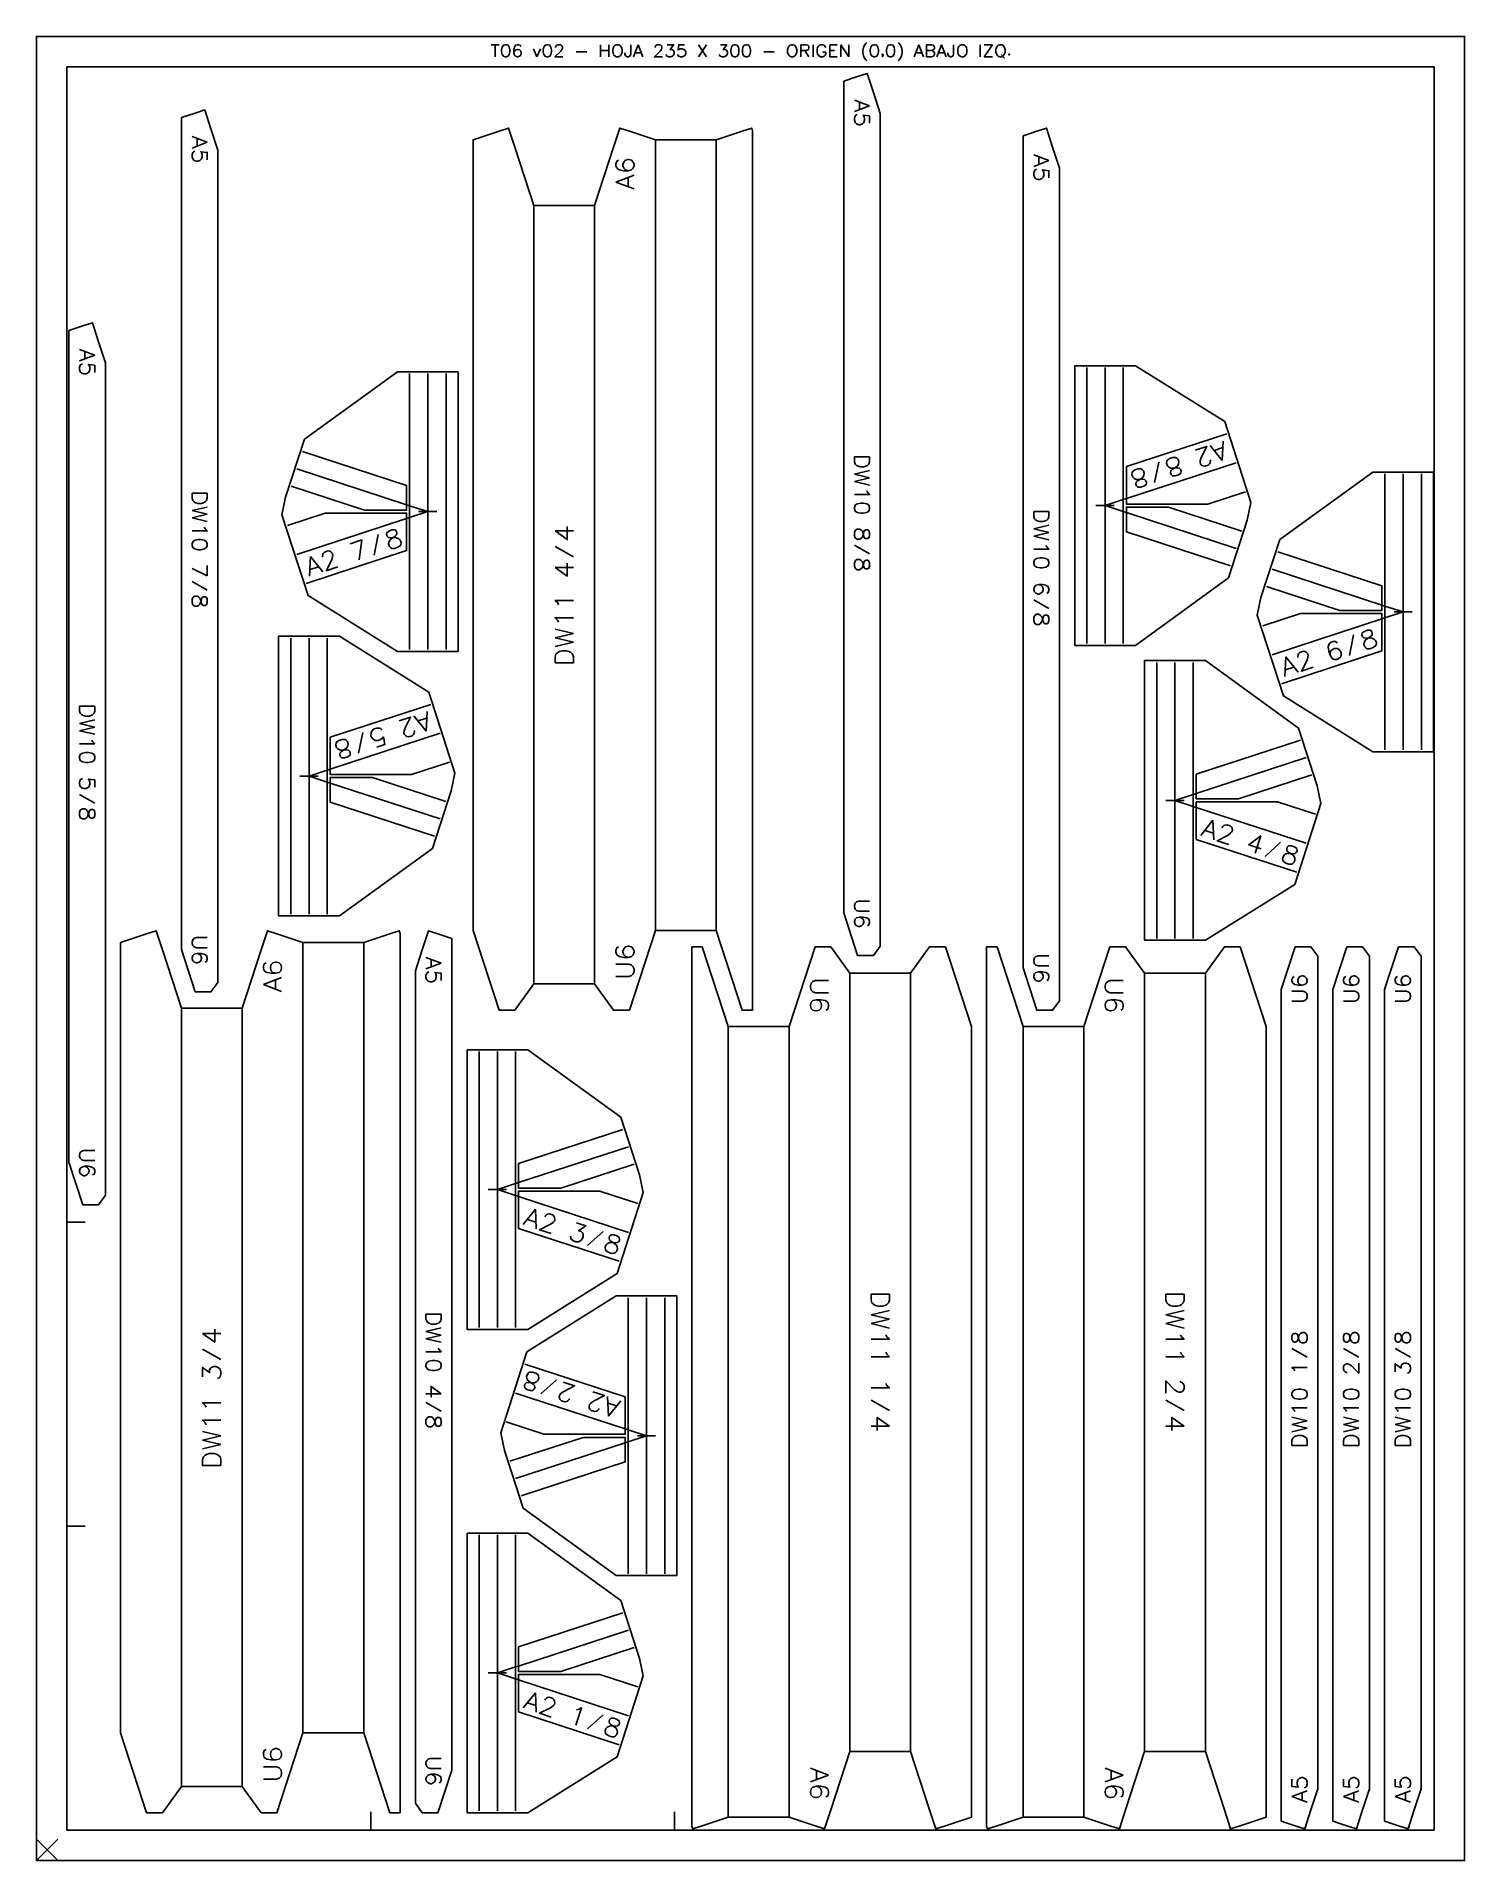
# Model space of a CAD drawing. Extents: x 0 to 235, y 0 to 300.
import ezdxf

# ---------------------------------------------------------------- set-up
doc = ezdxf.new("R2010")
doc.units = 0
for name, color, linetype in [('CORTE', 1, 'Continuous'), ('EJE', 4, 'Continuous'), ('PLIEGUE', 3, 'Continuous'), ('REFERENCIA', 8, 'Continuous'), ('ROTULO', 5, 'Continuous')]:
    doc.layers.add(name, color=color, linetype=linetype)

msp = doc.modelspace()

# ---------------------------------------------------------------- linework, layer by layer
at = {"layer": 'CORTE', "color": 1, "linetype": 'CONTINUOUS'}
for points in [[(132.85, 292.6652), (132.85, 155.8472), (135.1338, 148.85), (135.1338, 148.85), (136.6983, 148.85), (137.7177, 148.85), (137.7177, 148.85), (138.85, 150.4106), (138.85, 287.3289), (137.7177, 290.798), (137.7177, 290.798), (136.6983, 293.9212), (136.6983, 293.9212), (135.1338, 293.4106)], [(23.85, 286.6652), (23.85, 149.8472), (26.1338, 142.85), (26.1338, 142.85), (27.6983, 142.85), (28.7177, 142.85), (28.7177, 142.85), (29.85, 144.4106), (29.85, 281.3289), (28.7177, 284.798), (28.7177, 284.798), (27.6983, 287.9212), (27.6983, 287.9212), (26.1338, 287.4106)], [(71.85, 152.9749), (71.85, 283.0124), (76.1338, 284.4106), (77.6983, 284.9212), (77.6983, 284.9212), (78.7177, 281.798), (78.7177, 281.798), (81.85, 272.2012), (81.85, 272.2012), (91.85, 272.2012), (91.85, 272.2012), (94.9823, 281.798), (94.9823, 281.798), (96.0017, 284.9212), (96.0017, 284.9212), (97.5662, 284.4106), (101.85, 283.0124), (111.85, 283.0124), (116.1338, 284.4106), (117.6983, 284.9212), (117.6983, 284.9212), (117.85, 284.4565), (117.85, 139.85), (117.6983, 139.85), (116.1338, 139.85), (116.1338, 139.85), (111.85, 152.9749), (111.85, 152.9749), (101.85, 152.9749), (101.85, 152.9749), (97.5662, 139.85), (97.5662, 139.85), (96.0017, 139.85), (94.9823, 139.85), (94.9823, 139.85), (91.85, 144.1672), (91.85, 144.1672), (81.85, 144.1672), (81.85, 144.1672), (78.7177, 139.85), (78.7177, 139.85), (77.6983, 139.85), (76.1338, 139.85), (76.1338, 139.85)], [(162.35, 283.6652), (162.35, 146.8472), (164.6338, 139.85), (164.6338, 139.85), (166.1983, 139.85), (167.2177, 139.85), (167.2177, 139.85), (168.35, 141.4106), (168.35, 278.3289), (167.2177, 281.798), (167.2177, 281.798), (166.1983, 284.9212), (166.1983, 284.9212), (164.6338, 284.4106)], [(5.35, 251.6652), (5.35, 114.8472), (7.6338, 107.85), (7.6338, 107.85), (9.1983, 107.85), (10.2177, 107.85), (10.2177, 107.85), (11.35, 109.4106), (11.35, 246.3289), (10.2177, 249.798), (10.2177, 249.798), (9.1983, 252.9212), (9.1983, 252.9212), (7.6338, 252.4106)], [(69.3943, 244.85), (69.3943, 198.85), (59.3943, 198.85), (44.6943, 208.05), (40.3943, 221.35), (40.9943, 224.25), (44.0943, 233.75), (59.3943, 244.85)], [(170.85, 199.85), (170.85, 245.85), (180.85, 245.85), (195.55, 236.65), (199.85, 223.35), (199.25, 220.45), (196.15, 210.95), (180.85, 199.85)], [(229.8943, 228.35), (229.8943, 182.35), (219.8943, 182.35), (205.1943, 191.55), (200.8943, 204.85), (201.4943, 207.75), (204.5943, 217.25), (219.8943, 228.35)], [(39.85, 155.35), (39.85, 201.35), (49.85, 201.35), (64.55, 192.15), (68.85, 178.85), (68.25, 175.95), (65.15, 166.45), (49.85, 155.35)], [(182.35, 197.35), (182.35, 151.35), (192.35, 151.35), (207.05, 160.55), (211.35, 173.85), (210.75, 176.75), (207.65, 186.25), (192.35, 197.35)], [(13.85, 20.9749), (13.85, 151.0124), (18.1338, 152.4106), (19.6983, 152.9212), (19.6983, 152.9212), (20.7177, 149.798), (20.7177, 149.798), (23.85, 140.2012), (23.85, 140.2012), (33.85, 140.2012), (33.85, 140.2012), (36.9823, 149.798), (36.9823, 149.798), (38.0017, 152.9212), (38.0017, 152.9212), (39.5662, 152.4106), (43.85, 151.0124), (53.85, 151.0124), (58.1338, 152.4106), (59.6983, 152.9212), (59.6983, 152.9212), (59.85, 152.4565), (59.85, 7.85), (59.6983, 7.85), (58.1338, 7.85), (58.1338, 7.85), (53.85, 20.9749), (53.85, 20.9749), (43.85, 20.9749), (43.85, 20.9749), (39.5662, 7.85), (39.5662, 7.85), (38.0017, 7.85), (36.9823, 7.85), (36.9823, 7.85), (33.85, 12.1672), (33.85, 12.1672), (23.85, 12.1672), (23.85, 12.1672), (20.7177, 7.85), (20.7177, 7.85), (19.6983, 7.85), (18.1338, 7.85), (18.1338, 7.85)], [(68.35, 151.6652), (68.35, 14.8472), (66.0662, 7.85), (66.0662, 7.85), (64.5017, 7.85), (63.4823, 7.85), (63.4823, 7.85), (62.35, 9.4106), (62.35, 146.3289), (63.4823, 149.798), (63.4823, 149.798), (64.5017, 152.9212), (64.5017, 152.9212), (66.0662, 152.4106)], [(153.85, 137.1486), (153.85, 7.1111), (149.5662, 5.7129), (148.0017, 5.2022), (148.0017, 5.2022), (146.9823, 8.3255), (146.9823, 8.3255), (143.85, 17.9223), (143.85, 17.9223), (133.85, 17.9223), (133.85, 17.9223), (130.7177, 8.3255), (130.7177, 8.3255), (129.6983, 5.2022), (129.6983, 5.2022), (128.1338, 5.7129), (123.85, 7.1111), (113.85, 7.1111), (109.5662, 5.7129), (108.0017, 5.2022), (108.0017, 5.2022), (107.85, 5.667), (107.85, 150.2735), (108.0017, 150.2735), (109.5662, 150.2735), (109.5662, 150.2735), (113.85, 137.1486), (113.85, 137.1486), (123.85, 137.1486), (123.85, 137.1486), (128.1338, 150.2735), (128.1338, 150.2735), (129.6983, 150.2735), (130.7177, 150.2735), (130.7177, 150.2735), (133.85, 145.9562), (133.85, 145.9562), (143.85, 145.9562), (143.85, 145.9562), (146.9823, 150.2735), (146.9823, 150.2735), (148.0017, 150.2735), (149.5662, 150.2735), (149.5662, 150.2735)], [(202.35, 137.1486), (202.35, 7.1111), (198.0662, 5.7129), (196.5017, 5.2022), (196.5017, 5.2022), (195.4823, 8.3255), (195.4823, 8.3255), (192.35, 17.9223), (192.35, 17.9223), (182.35, 17.9223), (182.35, 17.9223), (179.2177, 8.3255), (179.2177, 8.3255), (178.1983, 5.2022), (178.1983, 5.2022), (176.6338, 5.7129), (172.35, 7.1111), (162.35, 7.1111), (158.0662, 5.7129), (156.5017, 5.2022), (156.5017, 5.2022), (156.35, 5.667), (156.35, 150.2735), (156.5017, 150.2735), (158.0662, 150.2735), (158.0662, 150.2735), (162.35, 137.1486), (162.35, 137.1486), (172.35, 137.1486), (172.35, 137.1486), (176.6338, 150.2735), (176.6338, 150.2735), (178.1983, 150.2735), (179.2177, 150.2735), (179.2177, 150.2735), (182.35, 145.9562), (182.35, 145.9562), (192.35, 145.9562), (192.35, 145.9562), (195.4823, 150.2735), (195.4823, 150.2735), (196.5017, 150.2735), (198.0662, 150.2735), (198.0662, 150.2735)], [(204.85, 6.4583), (204.85, 143.2763), (207.1338, 150.2735), (207.1338, 150.2735), (208.6983, 150.2735), (209.7177, 150.2735), (209.7177, 150.2735), (210.85, 148.7129), (210.85, 11.7946), (209.7177, 8.3255), (209.7177, 8.3255), (208.6983, 5.2022), (208.6983, 5.2022), (207.1338, 5.7129)], [(213.35, 6.4583), (213.35, 143.2763), (215.6338, 150.2735), (215.6338, 150.2735), (217.1983, 150.2735), (218.2177, 150.2735), (218.2177, 150.2735), (219.35, 148.7129), (219.35, 11.7946), (218.2177, 8.3255), (218.2177, 8.3255), (217.1983, 5.2022), (217.1983, 5.2022), (215.6338, 5.7129)], [(221.85, 6.4583), (221.85, 143.2763), (224.1338, 150.2735), (224.1338, 150.2735), (225.6983, 150.2735), (226.7177, 150.2735), (226.7177, 150.2735), (227.85, 148.7129), (227.85, 11.7946), (226.7177, 8.3255), (226.7177, 8.3255), (225.6983, 5.2022), (225.6983, 5.2022), (224.1338, 5.7129)], [(70.85, 133.35), (70.85, 87.35), (80.85, 87.35), (95.55, 96.55), (99.85, 109.85), (99.25, 112.75), (96.15, 122.25), (80.85, 133.35)], [(105.3943, 46.85), (105.3943, 92.85), (95.3943, 92.85), (80.6943, 83.65), (76.3943, 70.35), (76.9943, 67.45), (80.0943, 57.95), (95.3943, 46.85)], [(70.85, 53.85), (70.85, 7.85), (80.85, 7.85), (95.55, 17.05), (99.85, 30.35), (99.25, 33.25), (96.15, 42.75), (80.85, 53.85)]]:
    msp.add_lwpolyline(points, close=True, dxfattribs=at)
at = {"layer": 'EJE', "color": 4, "linetype": 'CONTINUOUS'}
for p, q in [((61.3943, 222.8292), (61.3943, 244.55)), ((67.3943, 244.55), (67.3943, 199.15)), ((172.85, 200.15), (172.85, 245.55)), ((178.85, 245.55), (178.85, 223.8292)), ((42.824, 228.8903), (60.8943, 222.9924)), ((179.35, 223.9924), (197.4202, 229.8903)), ((221.8943, 206.3292), (221.8943, 228.05)), ((227.8943, 228.05), (227.8943, 182.65)), ((60.8943, 222.9924), (61.3943, 222.8292)), ((61.3943, 220.8708), (61.3943, 222.8292)), ((61.3943, 222.8292), (64.3943, 221.85)), ((174.35, 222.85), (175.85, 222.85)), ((175.85, 222.85), (178.85, 223.8292)), ((178.85, 221.8708), (175.85, 222.85)), ((175.85, 222.85), (177.35, 222.85)), ((178.85, 223.8292), (179.35, 223.9924)), ((178.85, 223.8292), (178.85, 221.8708)), ((60.8943, 220.7076), (42.8241, 214.8097)), ((61.3943, 220.8708), (60.8943, 220.7076)), ((64.3943, 221.85), (61.3943, 220.8708)), ((61.3943, 199.15), (61.3943, 220.8708)), ((64.3943, 221.85), (62.8943, 221.85)), ((65.8943, 221.85), (64.3943, 221.85)), ((178.85, 221.8708), (178.85, 200.15)), ((179.35, 221.7076), (178.85, 221.8708)), ((197.4202, 215.8097), (179.35, 221.7076)), ((203.324, 212.3903), (221.3943, 206.4924)), ((221.3943, 204.2076), (203.3241, 198.3097)), ((221.3943, 206.4924), (221.8943, 206.3292)), ((221.8943, 204.3708), (221.3943, 204.2076)), ((221.8943, 204.3708), (221.8943, 206.3292)), ((221.8943, 206.3292), (224.8943, 205.35)), ((224.8943, 205.35), (221.8943, 204.3708)), ((221.8943, 182.65), (221.8943, 204.3708)), ((224.8943, 205.35), (223.3943, 205.35)), ((226.3943, 205.35), (224.8943, 205.35)), ((41.85, 155.65), (41.85, 201.05)), ((47.85, 201.05), (47.85, 179.3292)), ((184.35, 197.05), (184.35, 151.65)), ((190.35, 175.3292), (190.35, 197.05)), ((48.35, 179.4924), (66.4202, 185.3903)), ((208.9202, 181.3903), (190.85, 175.4924)), ((43.35, 178.35), (44.85, 178.35)), ((44.85, 178.35), (47.85, 179.3292)), ((47.85, 177.3708), (44.85, 178.35)), ((44.85, 178.35), (46.35, 178.35)), ((47.85, 179.3292), (48.35, 179.4924)), ((47.85, 179.3292), (47.85, 177.3708)), ((47.85, 177.3708), (47.85, 155.65)), ((48.35, 177.2076), (47.85, 177.3708)), ((66.4202, 171.3097), (48.35, 177.2076)), ((185.85, 174.35), (187.35, 174.35)), ((190.35, 175.3292), (187.35, 174.35)), ((187.35, 174.35), (190.35, 173.3708)), ((187.35, 174.35), (188.85, 174.35)), ((190.85, 175.4924), (190.35, 175.3292)), ((190.35, 173.3708), (190.35, 175.3292)), ((190.35, 151.65), (190.35, 173.3708)), ((190.35, 173.3708), (190.85, 173.2076)), ((190.85, 173.2076), (208.9202, 167.3097)), ((72.85, 133.05), (72.85, 87.65)), ((78.85, 111.3292), (78.85, 133.05)), ((97.4202, 117.3903), (79.35, 111.4924)), ((78.85, 111.3292), (75.85, 110.35)), ((79.35, 111.4924), (78.85, 111.3292)), ((78.85, 109.3708), (78.85, 111.3292)), ((74.35, 110.35), (75.85, 110.35)), ((75.85, 110.35), (78.85, 109.3708)), ((75.85, 110.35), (77.35, 110.35)), ((78.85, 87.65), (78.85, 109.3708)), ((78.85, 109.3708), (79.35, 109.2076)), ((79.35, 109.2076), (97.4202, 103.3097)), ((97.3943, 92.55), (97.3943, 70.8292)), ((103.3943, 47.15), (103.3943, 92.55)), ((96.8943, 70.9924), (78.8241, 76.8903)), ((97.3943, 70.8292), (96.8943, 70.9924)), ((97.3943, 70.8292), (97.3943, 68.8708)), ((100.3943, 69.85), (97.3943, 70.8292)), ((97.3943, 68.8708), (100.3943, 69.85)), ((100.3943, 69.85), (98.8943, 69.85)), ((101.8943, 69.85), (100.3943, 69.85)), ((78.824, 62.8097), (96.8943, 68.7076)), ((96.8943, 68.7076), (97.3943, 68.8708)), ((97.3943, 68.8708), (97.3943, 47.15)), ((72.85, 53.55), (72.85, 8.15)), ((78.85, 31.8292), (78.85, 53.55)), ((97.4202, 37.8903), (79.35, 31.9924)), ((74.35, 30.85), (75.85, 30.85)), ((78.85, 31.8292), (75.85, 30.85)), ((75.85, 30.85), (78.85, 29.8708)), ((75.85, 30.85), (77.35, 30.85)), ((79.35, 31.9924), (78.85, 31.8292)), ((78.85, 29.8708), (78.85, 31.8292)), ((78.85, 8.15), (78.85, 29.8708)), ((78.85, 29.8708), (79.35, 29.7076)), ((79.35, 29.7076), (97.4202, 23.8097))]:
    msp.add_line(p, q, dxfattribs=at)
for points in [[(64.3943, 244.55), (64.3943, 223.35), (64.3943, 221.85)], [(175.85, 222.85), (175.85, 224.35), (175.85, 245.55)], [(195.882, 234.6478), (179.35, 229.2519), (179.35, 223.9924)], [(60.8943, 222.9924), (60.8943, 226.1481), (43.7547, 231.7423)], [(224.8943, 228.05), (224.8943, 206.85), (224.8943, 205.35)], [(41.8934, 226.0383), (53.9596, 222.1), (60.8943, 222.1), (60.8943, 222.9924)], [(179.35, 223.9924), (179.35, 223.1), (192.7304, 223.1), (198.9583, 225.1327)], [(175.85, 200.15), (175.85, 221.35), (175.85, 222.85)], [(198.3509, 218.6617), (186.2846, 222.6), (179.35, 222.6), (179.35, 221.7076)], [(60.8943, 220.7076), (60.8943, 221.6), (47.5138, 221.6), (41.2859, 219.5673)], [(44.3623, 210.0522), (60.8943, 215.4481), (60.8943, 220.7076)], [(64.3943, 221.85), (64.3943, 220.35), (64.3943, 199.15)], [(179.35, 221.7076), (179.35, 218.5519), (196.4896, 212.9577)], [(221.3943, 206.4924), (221.3943, 209.6481), (204.2547, 215.2423)], [(202.3934, 209.5383), (214.4596, 205.6), (221.3943, 205.6), (221.3943, 206.4924)], [(221.3943, 204.2076), (221.3943, 205.1), (208.0138, 205.1), (201.7859, 203.0673)], [(204.8623, 193.5522), (221.3943, 198.9481), (221.3943, 204.2076)], [(224.8943, 205.35), (224.8943, 203.85), (224.8943, 182.65)], [(44.85, 178.35), (44.85, 179.85), (44.85, 201.05)], [(187.35, 197.05), (187.35, 175.85), (187.35, 174.35)], [(64.882, 190.1478), (48.35, 184.7519), (48.35, 179.4924)], [(190.85, 175.4924), (190.85, 178.6481), (207.9896, 184.2423)], [(48.35, 179.4924), (48.35, 178.6), (61.7304, 178.6), (67.9583, 180.6327)], [(44.85, 155.65), (44.85, 176.85), (44.85, 178.35)], [(67.3509, 174.1617), (55.2846, 178.1), (48.35, 178.1), (48.35, 177.2076)], [(48.35, 177.2076), (48.35, 174.0519), (65.4896, 168.4577)], [(209.8509, 178.5383), (197.7846, 174.6), (190.85, 174.6), (190.85, 175.4924)], [(187.35, 174.35), (187.35, 172.85), (187.35, 151.65)], [(190.85, 173.2076), (190.85, 174.1), (204.2304, 174.1), (210.4583, 172.0673)], [(207.382, 162.5522), (190.85, 167.9481), (190.85, 173.2076)], [(75.85, 133.05), (75.85, 111.85), (75.85, 110.35)], [(79.35, 111.4924), (79.35, 114.6481), (96.4896, 120.2423)], [(98.3509, 114.5383), (86.2846, 110.6), (79.35, 110.6), (79.35, 111.4924)], [(75.85, 110.35), (75.85, 108.85), (75.85, 87.65)], [(79.35, 109.2076), (79.35, 110.1), (92.7304, 110.1), (98.9583, 108.0673)], [(95.882, 98.5522), (79.35, 103.9481), (79.35, 109.2076)], [(100.3943, 69.85), (100.3943, 71.35), (100.3943, 92.55)], [(80.3623, 81.6478), (96.8943, 76.2519), (96.8943, 70.9924)], [(96.8943, 70.9924), (96.8943, 70.1), (83.5138, 70.1), (77.2859, 72.1327)], [(77.8934, 65.6617), (89.9596, 69.6), (96.8943, 69.6), (96.8943, 68.7076)], [(100.3943, 47.15), (100.3943, 68.35), (100.3943, 69.85)], [(96.8943, 68.7076), (96.8943, 65.5519), (79.7547, 59.9577)], [(75.85, 53.55), (75.85, 32.35), (75.85, 30.85)], [(79.35, 31.9924), (79.35, 35.1481), (96.4896, 40.7423)], [(98.3509, 35.0383), (86.2846, 31.1), (79.35, 31.1), (79.35, 31.9924)], [(75.85, 30.85), (75.85, 29.35), (75.85, 8.15)], [(79.35, 29.7076), (79.35, 30.6), (92.7304, 30.6), (98.9583, 28.5673)], [(95.882, 19.0522), (79.35, 24.4481), (79.35, 29.7076)]]:
    msp.add_lwpolyline(points, dxfattribs=at)
at = {"layer": 'PLIEGUE', "color": 3, "linetype": 'CONTINUOUS'}
for p, q in [((101.85, 152.9749), (101.85, 283.0124)), ((111.85, 152.9749), (111.85, 283.0124)), ((81.85, 144.1672), (81.85, 272.2012)), ((91.85, 144.1672), (91.85, 272.2012)), ((43.85, 20.9749), (43.85, 151.0124)), ((53.85, 20.9749), (53.85, 151.0124)), ((133.85, 145.9562), (133.85, 17.9223)), ((143.85, 145.9562), (143.85, 17.9223)), ((182.35, 145.9562), (182.35, 17.9223)), ((192.35, 145.9562), (192.35, 17.9223)), ((23.85, 12.1672), (23.85, 140.2012)), ((33.85, 12.1672), (33.85, 140.2012)), ((113.85, 137.1486), (113.85, 7.1111)), ((123.85, 137.1486), (123.85, 7.1111)), ((162.35, 137.1486), (162.35, 7.1111)), ((172.35, 137.1486), (172.35, 7.1111))]:
    msp.add_line(p, q, dxfattribs=at)
at = {"layer": 'REFERENCIA', "color": 8, "linetype": 'CONTINUOUS'}
for p, q in [((74.8333, 298.6429), (76.1667, 298.6429)), ((75.5, 298.6429), (75.5, 296.6429)), ((81.7857, 297.9762), (82.3571, 296.6429)), ((82.9286, 297.9762), (82.3571, 296.6429)), ((88.8333, 297.5), (90.5476, 297.5)), ((92.8333, 298.6429), (92.8333, 296.6429)), ((92.8333, 297.6905), (94.1667, 297.6905)), ((94.1667, 298.6429), (94.1667, 296.6429)), ((99.0238, 298.6429), (98.2619, 296.6429)), ((98.5476, 297.3095), (99.5, 297.3095)), ((99.0238, 298.6429), (99.7857, 296.6429)), ((108.9286, 298.6429), (110.2619, 296.6429)), ((110.2619, 298.6429), (108.9286, 296.6429)), ((119.6905, 297.5), (121.4048, 297.5)), ((125.7857, 298.6429), (125.7857, 296.6429)), ((126.4524, 297.6905), (127.119, 296.6429)), ((127.7857, 298.6429), (127.7857, 296.6429)), ((129.4048, 297.4048), (129.881, 297.4048)), ((130.5476, 298.6429), (130.5476, 296.6429)), ((130.5476, 298.6429), (131.7857, 298.6429)), ((130.5476, 297.6905), (131.3095, 297.6905)), ((132.3571, 298.6429), (132.3571, 296.6429)), ((132.3571, 298.6429), (133.6905, 296.6429)), ((133.6905, 298.6429), (133.6905, 296.6429)), ((145.2143, 298.6429), (144.4524, 296.6429)), ((144.7381, 297.3095), (145.6905, 297.3095)), ((145.2143, 298.6429), (145.9762, 296.6429)), ((146.4524, 298.6429), (146.4524, 296.6429)), ((148.9286, 298.6429), (148.1667, 296.6429)), ((148.4524, 297.3095), (149.4048, 297.3095)), ((148.9286, 298.6429), (149.6905, 296.6429)), ((155.3095, 298.6429), (155.3095, 296.6429)), ((157.3095, 298.6429), (155.9762, 296.6429)), ((155.9762, 298.6429), (157.3095, 298.6429)), ((158.7381, 297.0238), (159.3095, 296.4524)), ((130.5476, 296.6429), (131.7857, 296.6429)), ((155.9762, 296.6429), (157.3095, 296.6429)), ((0, 0), (3.5, 3.5)), ((0, 3.5), (3.5, 0))]:
    msp.add_line(p, q, dxfattribs=at)
for points in [[(0, 0), (235, 0), (235, 300), (0, 300), (0, 0)], [(77.119, 298.6429), (76.8333, 298.5476), (76.6429, 298.2619), (76.5476, 297.7857), (76.5476, 297.5), (76.6429, 297.0238), (76.8333, 296.7381), (77.119, 296.6429), (77.3095, 296.6429), (77.5952, 296.7381), (77.7857, 297.0238), (77.881, 297.5), (77.881, 297.7857), (77.7857, 298.2619), (77.5952, 298.5476), (77.3095, 298.6429), (77.119, 298.6429)], [(79.6905, 298.3571), (79.5952, 298.5476), (79.3095, 298.6429), (79.119, 298.6429), (78.8333, 298.5476), (78.6429, 298.2619), (78.5476, 297.7857), (78.5476, 297.3095), (78.6429, 296.9286), (78.8333, 296.7381), (79.119, 296.6429), (79.2143, 296.6429), (79.5, 296.7381), (79.6905, 296.9286), (79.7857, 297.2143), (79.7857, 297.3095), (79.6905, 297.5952), (79.5, 297.7857), (79.2143, 297.881), (79.119, 297.881), (78.8333, 297.7857), (78.6429, 297.5952), (78.5476, 297.3095)], [(83.9762, 298.6429), (83.6905, 298.5476), (83.5, 298.2619), (83.4048, 297.7857), (83.4048, 297.5), (83.5, 297.0238), (83.6905, 296.7381), (83.9762, 296.6429), (84.1667, 296.6429), (84.4524, 296.7381), (84.6429, 297.0238), (84.7381, 297.5), (84.7381, 297.7857), (84.6429, 298.2619), (84.4524, 298.5476), (84.1667, 298.6429), (83.9762, 298.6429)], [(85.4048, 298.1667), (85.4048, 298.2619), (85.5, 298.4524), (85.5952, 298.5476), (85.7857, 298.6429), (86.1667, 298.6429), (86.3571, 298.5476), (86.4524, 298.4524), (86.5476, 298.2619), (86.5476, 298.0714), (86.4524, 297.881), (86.2619, 297.5952), (85.3095, 296.6429), (86.6429, 296.6429)], [(95.4048, 298.6429), (95.2143, 298.5476), (95.0238, 298.3571), (94.9286, 298.1667), (94.8333, 297.881), (94.8333, 297.4048), (94.9286, 297.119), (95.0238, 296.9286), (95.2143, 296.7381), (95.4048, 296.6429), (95.7857, 296.6429), (95.9762, 296.7381), (96.1667, 296.9286), (96.2619, 297.119), (96.3571, 297.4048), (96.3571, 297.881), (96.2619, 298.1667), (96.1667, 298.3571), (95.9762, 298.5476), (95.7857, 298.6429), (95.4048, 298.6429)], [(97.7857, 298.6429), (97.7857, 297.119), (97.6905, 296.8333), (97.5952, 296.7381), (97.4048, 296.6429), (97.2143, 296.6429), (97.0238, 296.7381), (96.9286, 296.8333), (96.8333, 297.119), (96.8333, 297.3095)], [(101.7857, 298.1667), (101.7857, 298.2619), (101.881, 298.4524), (101.9762, 298.5476), (102.1667, 298.6429), (102.5476, 298.6429), (102.7381, 298.5476), (102.8333, 298.4524), (102.9286, 298.2619), (102.9286, 298.0714), (102.8333, 297.881), (102.6429, 297.5952), (101.6905, 296.6429), (103.0238, 296.6429)], [(103.7857, 298.6429), (104.8333, 298.6429), (104.2619, 297.881), (104.5476, 297.881), (104.7381, 297.7857), (104.8333, 297.6905), (104.9286, 297.4048), (104.9286, 297.2143), (104.8333, 296.9286), (104.6429, 296.7381), (104.3571, 296.6429), (104.0714, 296.6429), (103.7857, 296.7381), (103.6905, 296.8333), (103.5952, 297.0238)], [(106.6429, 298.6429), (105.6905, 298.6429), (105.5952, 297.7857), (105.6905, 297.881), (105.9762, 297.9762), (106.2619, 297.9762), (106.5476, 297.881), (106.7381, 297.6905), (106.8333, 297.4048), (106.8333, 297.2143), (106.7381, 296.9286), (106.5476, 296.7381), (106.2619, 296.6429), (105.9762, 296.6429), (105.6905, 296.7381), (105.5952, 296.8333), (105.5, 297.0238)], [(112.5476, 298.6429), (113.5952, 298.6429), (113.0238, 297.881), (113.3095, 297.881), (113.5, 297.7857), (113.5952, 297.6905), (113.6905, 297.4048), (113.6905, 297.2143), (113.5952, 296.9286), (113.4048, 296.7381), (113.119, 296.6429), (112.8333, 296.6429), (112.5476, 296.7381), (112.4524, 296.8333), (112.3571, 297.0238)], [(114.8333, 298.6429), (114.5476, 298.5476), (114.3571, 298.2619), (114.2619, 297.7857), (114.2619, 297.5), (114.3571, 297.0238), (114.5476, 296.7381), (114.8333, 296.6429), (115.0238, 296.6429), (115.3095, 296.7381), (115.5, 297.0238), (115.5952, 297.5), (115.5952, 297.7857), (115.5, 298.2619), (115.3095, 298.5476), (115.0238, 298.6429), (114.8333, 298.6429)], [(116.7381, 298.6429), (116.4524, 298.5476), (116.2619, 298.2619), (116.1667, 297.7857), (116.1667, 297.5), (116.2619, 297.0238), (116.4524, 296.7381), (116.7381, 296.6429), (116.9286, 296.6429), (117.2143, 296.7381), (117.4048, 297.0238), (117.5, 297.5), (117.5, 297.7857), (117.4048, 298.2619), (117.2143, 298.5476), (116.9286, 298.6429), (116.7381, 298.6429)], [(124.1667, 298.6429), (123.9762, 298.5476), (123.7857, 298.3571), (123.6905, 298.1667), (123.5952, 297.881), (123.5952, 297.4048), (123.6905, 297.119), (123.7857, 296.9286), (123.9762, 296.7381), (124.1667, 296.6429), (124.5476, 296.6429), (124.7381, 296.7381), (124.9286, 296.9286), (125.0238, 297.119), (125.119, 297.4048), (125.119, 297.881), (125.0238, 298.1667), (124.9286, 298.3571), (124.7381, 298.5476), (124.5476, 298.6429), (124.1667, 298.6429)], [(125.7857, 298.6429), (126.6429, 298.6429), (126.9286, 298.5476), (127.0238, 298.4524), (127.119, 298.2619), (127.119, 298.0714), (127.0238, 297.881), (126.9286, 297.7857), (126.6429, 297.6905), (125.7857, 297.6905)], [(129.881, 298.1667), (129.7857, 298.3571), (129.5952, 298.5476), (129.4048, 298.6429), (129.0238, 298.6429), (128.8333, 298.5476), (128.6429, 298.3571), (128.5476, 298.1667), (128.4524, 297.881), (128.4524, 297.4048), (128.5476, 297.119), (128.6429, 296.9286), (128.8333, 296.7381), (129.0238, 296.6429), (129.4048, 296.6429), (129.5952, 296.7381), (129.7857, 296.9286), (129.881, 297.119), (129.881, 297.4048)], [(136.6429, 299.0238), (136.4524, 298.8333), (136.2619, 298.5476), (136.0714, 298.1667), (135.9762, 297.6905), (135.9762, 297.3095), (136.0714, 296.8333), (136.2619, 296.4524), (136.4524, 296.1667), (136.6429, 295.9762)], [(137.7857, 298.6429), (137.5, 298.5476), (137.3095, 298.2619), (137.2143, 297.7857), (137.2143, 297.5), (137.3095, 297.0238), (137.5, 296.7381), (137.7857, 296.6429), (137.9762, 296.6429), (138.2619, 296.7381), (138.4524, 297.0238), (138.5476, 297.5), (138.5476, 297.7857), (138.4524, 298.2619), (138.2619, 298.5476), (137.9762, 298.6429), (137.7857, 298.6429)], [(139.3095, 297.0238), (139.2143, 296.9286), (139.119, 297.0238), (139.2143, 297.119), (139.3095, 297.0238), (139.3095, 296.8333), (139.119, 296.6429)], [(140.4524, 298.6429), (140.1667, 298.5476), (139.9762, 298.2619), (139.881, 297.7857), (139.881, 297.5), (139.9762, 297.0238), (140.1667, 296.7381), (140.4524, 296.6429), (140.6429, 296.6429), (140.9286, 296.7381), (141.119, 297.0238), (141.2143, 297.5), (141.2143, 297.7857), (141.119, 298.2619), (140.9286, 298.5476), (140.6429, 298.6429), (140.4524, 298.6429)], [(141.7857, 299.0238), (141.9762, 298.8333), (142.1667, 298.5476), (142.3571, 298.1667), (142.4524, 297.6905), (142.4524, 297.3095), (142.3571, 296.8333), (142.1667, 296.4524), (141.9762, 296.1667), (141.7857, 295.9762)], [(146.4524, 298.6429), (147.3095, 298.6429), (147.5952, 298.5476), (147.6905, 298.4524), (147.7857, 298.2619), (147.7857, 298.0714), (147.6905, 297.881), (147.5952, 297.7857), (147.3095, 297.6905)], [(146.4524, 297.6905), (147.3095, 297.6905), (147.5952, 297.5952), (147.6905, 297.5), (147.7857, 297.3095), (147.7857, 297.0238), (147.6905, 296.8333), (147.5952, 296.7381), (147.3095, 296.6429), (146.4524, 296.6429)], [(150.9286, 298.6429), (150.9286, 297.119), (150.8333, 296.8333), (150.7381, 296.7381), (150.5476, 296.6429), (150.3571, 296.6429), (150.1667, 296.7381), (150.0714, 296.8333), (149.9762, 297.119), (149.9762, 297.3095)], [(152.1667, 298.6429), (151.9762, 298.5476), (151.7857, 298.3571), (151.6905, 298.1667), (151.5952, 297.881), (151.5952, 297.4048), (151.6905, 297.119), (151.7857, 296.9286), (151.9762, 296.7381), (152.1667, 296.6429), (152.5476, 296.6429), (152.7381, 296.7381), (152.9286, 296.9286), (153.0238, 297.119), (153.119, 297.4048), (153.119, 297.881), (153.0238, 298.1667), (152.9286, 298.3571), (152.7381, 298.5476), (152.5476, 298.6429), (152.1667, 298.6429)], [(158.4524, 298.6429), (158.2619, 298.5476), (158.0714, 298.3571), (157.9762, 298.1667), (157.881, 297.881), (157.881, 297.4048), (157.9762, 297.119), (158.0714, 296.9286), (158.2619, 296.7381), (158.4524, 296.6429), (158.8333, 296.6429), (159.0238, 296.7381), (159.2143, 296.9286), (159.3095, 297.119), (159.4048, 297.4048), (159.4048, 297.881), (159.3095, 298.1667), (159.2143, 298.3571), (159.0238, 298.5476), (158.8333, 298.6429), (158.4524, 298.6429)], [(160.0714, 297.119), (159.9762, 297.0238), (160.0714, 296.9286), (160.1667, 297.0238), (160.0714, 297.119)], [(5, 5), (230, 5), (230, 295), (5, 295), (5, 5)]]:
    msp.add_lwpolyline(points, dxfattribs=at)
at = {"layer": 'ROTULO', "color": 5, "linetype": 'CONTINUOUS'}
for p, q in [((137.1, 288.5905), (134.6, 289.5429)), ((137.1, 288.5905), (134.6, 287.6381)), ((135.4333, 289.1857), (135.4333, 287.9953)), ((28.1, 282.5905), (25.6, 283.5429)), ((28.1, 282.5905), (25.6, 281.6381)), ((26.4333, 283.1857), (26.4333, 281.9953)), ((166.6, 279.5905), (164.1, 280.5429)), ((166.6, 279.5905), (164.1, 278.6381)), ((164.9333, 280.1857), (164.9333, 278.9953)), ((95.35, 276.0626), (98.35, 277.2055)), ((95.35, 276.0626), (98.35, 274.9198)), ((97.35, 275.3484), (97.35, 276.7769)), ((9.6, 247.5905), (7.1, 248.5429)), ((9.6, 247.5905), (7.1, 246.6381)), ((7.9333, 248.1857), (7.9333, 246.9953)), ((195.1341, 230.2517), (193.1168, 232.749)), ((195.1926, 232.3746), (193.8345, 231.9313)), ((195.1341, 230.2517), (195.2897, 233.4582)), ((137.1, 230.8737), (134.6, 230.8737)), ((137.1, 228.6118), (134.6, 228.0166)), ((137.1, 227.4214), (134.6, 228.0166)), ((183.998, 226.617), (184.6968, 230.0008)), ((137.1, 227.4214), (134.6, 226.8261)), ((137.1, 226.2309), (134.6, 226.8261)), ((28.1, 224.8737), (25.6, 224.8737)), ((28.1, 222.6118), (25.6, 222.0166)), ((28.1, 221.4214), (25.6, 222.0166)), ((28.1, 221.4214), (25.6, 220.8261)), ((28.1, 220.2309), (25.6, 220.8261)), ((166.6, 221.8737), (164.1, 221.8737)), ((166.6, 219.6118), (164.1, 219.0166)), ((166.6, 218.4214), (164.1, 219.0166)), ((51.6289, 216.576), (53.5302, 217.1965)), ((53.5302, 217.1965), (53.1029, 213.9013)), ((56.2463, 218.083), (55.5474, 214.6992)), ((85.35, 218.6842), (88.35, 218.6842)), ((85.35, 216.1128), (88.35, 214.3985)), ((137.1, 214.9214), (134.6, 216.3499)), ((166.6, 218.4214), (164.1, 217.8261)), ((166.6, 217.2309), (164.1, 217.8261)), ((45.1102, 214.4483), (44.9545, 211.2418)), ((45.1102, 214.4483), (47.1274, 211.951)), ((28.1, 211.3023), (25.6, 212.4928)), ((28.1, 208.9214), (25.6, 210.3499)), ((28.1, 212.969), (28.1, 211.3023)), ((45.0517, 212.3254), (46.4097, 212.7687)), ((85.35, 212.6842), (88.35, 212.6842)), ((166.6, 205.9214), (164.1, 207.3499)), ((85.35, 202.5414), (88.35, 201.8271)), ((85.35, 201.1128), (88.35, 201.8271)), ((85.35, 201.1128), (88.35, 200.3985)), ((216.7463, 201.583), (216.0474, 198.1992)), ((85.35, 199.6842), (88.35, 200.3985)), ((85.35, 196.9699), (88.35, 196.9699)), ((205.6102, 197.9483), (205.4545, 194.7418)), ((205.5517, 195.8254), (206.9097, 196.2687)), ((205.6102, 197.9483), (207.6274, 195.451)), ((9.6, 189.8737), (7.1, 189.8737)), ((9.6, 187.6118), (7.1, 187.0166)), ((9.6, 186.4214), (7.1, 187.0166)), ((9.6, 186.4214), (7.1, 185.8261)), ((64.1341, 185.7517), (62.1168, 188.249)), ((64.1926, 187.8746), (62.8345, 187.4313)), ((64.1341, 185.7517), (64.2897, 188.9582)), ((9.6, 185.2309), (7.1, 185.8261)), ((52.998, 182.117), (53.6968, 185.5008)), ((9.6, 173.9214), (7.1, 175.3499)), ((193.5967, 171.1036), (191.5794, 168.6063)), ((193.5967, 171.1036), (193.7523, 167.8971)), ((192.2971, 169.4239), (193.6552, 168.9807)), ((201.4735, 168.5327), (200.5426, 165.6808)), ((204.7328, 167.4689), (202.1723, 165.1489)), ((66.6, 147.5905), (64.1, 148.5429)), ((66.6, 147.5905), (64.1, 146.6381)), ((64.9333, 148.1857), (64.9333, 146.9953)), ((37.35, 144.0626), (40.35, 145.2055)), ((37.35, 144.0626), (40.35, 142.9198)), ((39.35, 143.3484), (39.35, 144.7769)), ((5, 5), (5, 105)), ((5, 105), (8, 105)), ((82.0967, 107.1036), (80.0794, 104.6063)), ((80.7971, 105.4239), (82.1552, 104.9807)), ((82.0967, 107.1036), (82.2523, 103.8971)), ((93.2328, 103.4689), (90.6723, 101.1489)), ((140.35, 93.1536), (137.35, 93.1536)), ((188.85, 93.1536), (185.85, 93.1536)), ((140.35, 90.4393), (137.35, 89.725)), ((188.85, 90.4393), (185.85, 89.725)), ((66.6, 89.8737), (64.1, 89.8737)), ((66.6, 87.6118), (64.1, 87.0166)), ((66.6, 86.4214), (64.1, 87.0166)), ((140.35, 89.0107), (137.35, 89.725)), ((140.35, 89.0107), (137.35, 88.2964)), ((140.35, 87.5821), (137.35, 88.2964)), ((188.85, 89.0107), (185.85, 89.725)), ((188.85, 89.0107), (185.85, 88.2964)), ((188.85, 87.5821), (185.85, 88.2964)), ((27.35, 86.6842), (30.35, 86.6842)), ((27.35, 84.1128), (30.35, 82.3985)), ((66.6, 86.4214), (64.1, 85.8261)), ((66.6, 85.2309), (64.1, 85.8261)), ((206.6, 84.2021), (209.1, 82.7736)), ((215.1, 84.2021), (217.6, 82.7736)), ((223.6, 84.2021), (226.1, 82.7736)), ((83.0114, 76.7311), (85.572, 79.0511)), ((66.6, 76.7785), (64.1, 76.7785)), ((66.6, 73.9214), (64.1, 75.3499)), ((94.1476, 73.0964), (93.992, 76.3029)), ((95.4472, 74.7761), (94.0891, 75.2193)), ((94.1476, 73.0964), (96.1649, 75.5937)), ((140.35, 74.0107), (137.35, 75.725)), ((188.85, 74.0107), (185.85, 75.725)), ((206.6, 72.8926), (209.1, 72.2974)), ((206.6, 71.7021), (209.1, 72.2974)), ((215.1, 72.8926), (217.6, 72.2974)), ((215.1, 71.7021), (217.6, 72.2974)), ((223.6, 72.8926), (226.1, 72.2974)), ((223.6, 71.7021), (226.1, 72.2974)), ((27.35, 70.5414), (30.35, 69.8271)), ((27.35, 69.1128), (30.35, 69.8271)), ((27.35, 69.1128), (30.35, 68.3985)), ((140.35, 71.4393), (137.35, 71.4393)), ((188.85, 71.4393), (185.85, 71.4393)), ((206.6, 71.7021), (209.1, 71.1069)), ((206.6, 70.5116), (209.1, 71.1069)), ((215.1, 71.7021), (217.6, 71.1069)), ((215.1, 70.5116), (217.6, 71.1069)), ((223.6, 71.7021), (226.1, 71.1069)), ((223.6, 70.5116), (226.1, 71.1069)), ((27.35, 67.6842), (30.35, 68.3985)), ((206.6, 68.2497), (209.1, 68.2497)), ((215.1, 68.2497), (217.6, 68.2497)), ((223.6, 68.2497), (226.1, 68.2497)), ((27.35, 64.9699), (30.35, 64.9699)), ((5, 55), (8, 55)), ((82.0967, 27.6036), (80.0794, 25.1063)), ((82.0967, 27.6036), (82.2523, 24.3971)), ((80.7971, 25.9239), (82.1552, 25.4807)), ((93.2328, 23.9689), (90.6723, 21.6489)), ((130.35, 14.0609), (127.35, 15.2037)), ((178.85, 14.0609), (175.85, 15.2037)), ((130.35, 14.0609), (127.35, 12.918)), ((128.35, 14.7751), (128.35, 13.3466)), ((178.85, 14.0609), (175.85, 12.918)), ((176.85, 14.7751), (176.85, 13.3466)), ((206.6, 10.533), (209.1, 11.4854)), ((206.6, 10.533), (209.1, 9.5806)), ((208.2667, 9.9378), (208.2667, 11.1282)), ((215.1, 10.533), (217.6, 11.4854)), ((215.1, 10.533), (217.6, 9.5806)), ((216.7667, 9.9378), (216.7667, 11.1282)), ((223.6, 10.533), (226.1, 11.4854)), ((223.6, 10.533), (226.1, 9.5806)), ((225.2667, 9.9378), (225.2667, 11.1282)), ((55, 5), (55, 8)), ((105, 5), (105, 8)), ((5, 5), (105, 5))]:
    msp.add_line(p, q, dxfattribs=at)
for points in [[(137.1, 285.7334), (137.1, 286.9238), (136.0286, 287.0429), (136.1476, 286.9238), (136.2667, 286.5667), (136.2667, 286.2095), (136.1476, 285.8524), (135.9095, 285.6143), (135.5524, 285.4953), (135.3143, 285.4953), (134.9571, 285.6143), (134.719, 285.8524), (134.6, 286.2095), (134.6, 286.5667), (134.719, 286.9238), (134.8381, 287.0429), (135.0762, 287.1619)], [(28.1, 279.7334), (28.1, 280.9238), (27.0286, 281.0429), (27.1476, 280.9238), (27.2667, 280.5667), (27.2667, 280.2095), (27.1476, 279.8524), (26.9095, 279.6143), (26.5524, 279.4953), (26.3143, 279.4953), (25.9571, 279.6143), (25.719, 279.8524), (25.6, 280.2095), (25.6, 280.5667), (25.719, 280.9238), (25.8381, 281.0429), (26.0762, 281.1619)], [(95.7786, 279.6341), (95.4929, 279.4912), (95.35, 279.0626), (95.35, 278.7769), (95.4929, 278.3484), (95.9214, 278.0626), (96.6357, 277.9198), (97.35, 277.9198), (97.9214, 278.0626), (98.2071, 278.3484), (98.35, 278.7769), (98.35, 278.9198), (98.2071, 279.3484), (97.9214, 279.6341), (97.4929, 279.7769), (97.35, 279.7769), (96.9214, 279.6341), (96.6357, 279.3484), (96.4929, 278.9198), (96.4929, 278.7769), (96.6357, 278.3484), (96.9214, 278.0626), (97.35, 277.9198)], [(166.6, 276.7334), (166.6, 277.9238), (165.5286, 278.0429), (165.6476, 277.9238), (165.7667, 277.5667), (165.7667, 277.2095), (165.6476, 276.8524), (165.4095, 276.6143), (165.0524, 276.4953), (164.8143, 276.4953), (164.4571, 276.6143), (164.219, 276.8524), (164.1, 277.2095), (164.1, 277.5667), (164.219, 277.9238), (164.3381, 278.0429), (164.5762, 278.1619)], [(9.6, 244.7334), (9.6, 245.9238), (8.5286, 246.0429), (8.6476, 245.9238), (8.7667, 245.5667), (8.7667, 245.2095), (8.6476, 244.8524), (8.4095, 244.6143), (8.0524, 244.4953), (7.8143, 244.4953), (7.4571, 244.6143), (7.219, 244.8524), (7.1, 245.2095), (7.1, 245.5667), (7.219, 245.9238), (7.3381, 246.0429), (7.5762, 246.1619)], [(193.147, 230.3545), (193.1913, 230.2187), (193.1442, 229.9027), (193.0527, 229.7226), (192.8254, 229.4981), (192.2822, 229.3208), (191.9663, 229.368), (191.7861, 229.4595), (191.5617, 229.6867), (191.473, 229.9584), (191.5202, 230.2743), (191.6588, 230.7704), (192.5736, 232.5717), (190.6723, 231.9511)], [(137.1, 230.8737), (137.1, 230.0404), (136.981, 229.6833), (136.7429, 229.4452), (136.5048, 229.3261), (136.1476, 229.2071), (135.5524, 229.2071), (135.1952, 229.3261), (134.9571, 229.4452), (134.719, 229.6833), (134.6, 230.0404), (134.6, 230.8737)], [(182.2325, 226.0407), (182.5956, 226.3095), (182.6428, 226.6254), (182.5541, 226.8971), (182.3297, 227.1243), (182.0137, 227.1715), (181.4262, 227.13), (180.9744, 227.1328), (180.6142, 227.3158), (180.3897, 227.5431), (180.2567, 227.9505), (180.3039, 228.2664), (180.3954, 228.4466), (180.7585, 228.7154), (181.3017, 228.8927), (181.7534, 228.8898), (181.9336, 228.7983), (182.158, 228.5711), (182.291, 228.1636), (182.2438, 227.8477), (182.0609, 227.4874), (181.6978, 227.2187), (181.1989, 226.9055), (180.9716, 226.6811), (180.9244, 226.3651), (181.0131, 226.0935), (181.2375, 225.8662), (181.6893, 225.8634), (182.2325, 226.0407)], [(187.9364, 227.9024), (188.2995, 228.1712), (188.3466, 228.4871), (188.258, 228.7587), (188.0335, 228.986), (187.7176, 229.0332), (187.13, 228.9917), (186.6783, 228.9945), (186.318, 229.1775), (186.0936, 229.4048), (185.9606, 229.8122), (186.0077, 230.1281), (186.0992, 230.3083), (186.4623, 230.577), (187.0055, 230.7543), (187.4573, 230.7515), (187.6374, 230.66), (187.8619, 230.4327), (187.9949, 230.0253), (187.9477, 229.7094), (187.7647, 229.3491), (187.4016, 229.0803), (186.9027, 228.7672), (186.6755, 228.5428), (186.6283, 228.2268), (186.717, 227.9552), (186.9414, 227.7279), (187.3932, 227.7251), (187.9364, 227.9024)], [(136.6238, 225.2785), (136.7429, 225.0404), (137.1, 224.6833), (134.6, 224.6833)], [(28.1, 224.8737), (28.1, 224.0404), (27.981, 223.6833), (27.7429, 223.4452), (27.5048, 223.3261), (27.1476, 223.2071), (26.5524, 223.2071), (26.1952, 223.3261), (25.9571, 223.4452), (25.719, 223.6833), (25.6, 224.0404), (25.6, 224.8737)], [(137.1, 222.5404), (136.981, 222.8976), (136.6238, 223.1357), (136.0286, 223.2547), (135.6714, 223.2547), (135.0762, 223.1357), (134.719, 222.8976), (134.6, 222.5404), (134.6, 222.3023), (134.719, 221.9452), (135.0762, 221.7071), (135.6714, 221.588), (136.0286, 221.588), (136.6238, 221.7071), (136.981, 221.9452), (137.1, 222.3023), (137.1, 222.5404)], [(27.6238, 219.2785), (27.7429, 219.0404), (28.1, 218.6833), (25.6, 218.6833)], [(85.35, 218.6842), (87.35, 217.2557), (87.35, 219.3985)], [(166.6, 221.8737), (166.6, 221.0404), (166.481, 220.6833), (166.2429, 220.4452), (166.0048, 220.3261), (165.6476, 220.2071), (165.0524, 220.2071), (164.6952, 220.3261), (164.4571, 220.4452), (164.219, 220.6833), (164.1, 221.0404), (164.1, 221.8737)], [(28.1, 216.5404), (27.981, 216.8976), (27.6238, 217.1357), (27.0286, 217.2547), (26.6714, 217.2547), (26.0762, 217.1357), (25.719, 216.8976), (25.6, 216.5404), (25.6, 216.3023), (25.719, 215.9452), (26.0762, 215.7071), (26.6714, 215.588), (27.0286, 215.588), (27.6238, 215.7071), (27.981, 215.9452), (28.1, 216.3023), (28.1, 216.5404)], [(58.0118, 218.6593), (57.6487, 218.3905), (57.6015, 218.0746), (57.6902, 217.8029), (57.9146, 217.5757), (58.2306, 217.5285), (58.8181, 217.57), (59.2699, 217.5672), (59.6301, 217.3842), (59.8546, 217.1569), (59.9876, 216.7495), (59.9404, 216.4336), (59.8489, 216.2534), (59.4858, 215.9846), (58.9426, 215.8073), (58.4909, 215.8102), (58.3107, 215.9017), (58.0863, 216.1289), (57.9533, 216.5364), (58.0004, 216.8523), (58.1834, 217.2126), (58.5465, 217.4813), (59.0454, 217.7945), (59.2727, 218.0189), (59.3198, 218.3349), (59.2312, 218.6065), (59.0067, 218.8338), (58.555, 218.8366), (58.0118, 218.6593)], [(137.1, 218.3737), (136.981, 218.7309), (136.7429, 218.8499), (136.5048, 218.8499), (136.2667, 218.7309), (136.1476, 218.4928), (136.0286, 218.0166), (135.9095, 217.6595), (135.6714, 217.4214), (135.4333, 217.3023), (135.0762, 217.3023), (134.8381, 217.4214), (134.719, 217.5404), (134.6, 217.8976), (134.6, 218.3737), (134.719, 218.7309), (134.8381, 218.8499), (135.0762, 218.969), (135.4333, 218.969), (135.6714, 218.8499), (135.9095, 218.6118), (136.0286, 218.2547), (136.1476, 217.7785), (136.2667, 217.5404), (136.5048, 217.4214), (136.7429, 217.4214), (136.981, 217.5404), (137.1, 217.8976), (137.1, 218.3737)], [(166.1238, 216.2785), (166.2429, 216.0404), (166.6, 215.6833), (164.1, 215.6833)], [(47.0973, 214.3455), (47.0529, 214.4813), (47.1001, 214.7973), (47.1916, 214.9774), (47.4189, 215.2019), (47.9621, 215.3792), (48.278, 215.332), (48.4582, 215.2405), (48.6826, 215.0133), (48.7713, 214.7416), (48.7241, 214.4257), (48.5855, 213.9296), (47.6707, 212.1283), (49.572, 212.7489)], [(85.35, 212.6842), (87.35, 211.2557), (87.35, 213.3985)], [(137.1, 213.3737), (136.981, 213.7309), (136.7429, 213.8499), (136.5048, 213.8499), (136.2667, 213.7309), (136.1476, 213.4928), (136.0286, 213.0166), (135.9095, 212.6595), (135.6714, 212.4214), (135.4333, 212.3023), (135.0762, 212.3023), (134.8381, 212.4214), (134.719, 212.5404), (134.6, 212.8976), (134.6, 213.3737), (134.719, 213.7309), (134.8381, 213.8499), (135.0762, 213.969), (135.4333, 213.969), (135.6714, 213.8499), (135.9095, 213.6118), (136.0286, 213.2547), (136.1476, 212.7785), (136.2667, 212.5404), (136.5048, 212.4214), (136.7429, 212.4214), (136.981, 212.5404), (137.1, 212.8976), (137.1, 213.3737)], [(166.6, 213.5404), (166.481, 213.8976), (166.1238, 214.1357), (165.5286, 214.2547), (165.1714, 214.2547), (164.5762, 214.1357), (164.219, 213.8976), (164.1, 213.5404), (164.1, 213.3023), (164.219, 212.9452), (164.5762, 212.7071), (165.1714, 212.588), (165.5286, 212.588), (166.1238, 212.7071), (166.481, 212.9452), (166.6, 213.3023), (166.6, 213.5404)], [(28.1, 207.3737), (27.981, 207.7309), (27.7429, 207.8499), (27.5048, 207.8499), (27.2667, 207.7309), (27.1476, 207.4928), (27.0286, 207.0166), (26.9095, 206.6595), (26.6714, 206.4214), (26.4333, 206.3023), (26.0762, 206.3023), (25.8381, 206.4214), (25.719, 206.5404), (25.6, 206.8976), (25.6, 207.3737), (25.719, 207.7309), (25.8381, 207.8499), (26.0762, 207.969), (26.4333, 207.969), (26.6714, 207.8499), (26.9095, 207.6118), (27.0286, 207.2547), (27.1476, 206.7785), (27.2667, 206.5404), (27.5048, 206.4214), (27.7429, 206.4214), (27.981, 206.5404), (28.1, 206.8976), (28.1, 207.3737)], [(85.9214, 206.5414), (85.7786, 206.8271), (85.35, 207.2557), (88.35, 207.2557)], [(166.2429, 208.4214), (166.481, 208.5404), (166.6, 208.8976), (166.6, 209.1357), (166.481, 209.4928), (166.1238, 209.7309), (165.5286, 209.8499), (164.9333, 209.8499), (164.4571, 209.7309), (164.219, 209.4928), (164.1, 209.1357), (164.1, 209.0166), (164.219, 208.6595), (164.4571, 208.4214), (164.8143, 208.3023), (164.9333, 208.3023), (165.2905, 208.4214), (165.5286, 208.6595), (165.6476, 209.0166), (165.6476, 209.1357), (165.5286, 209.4928), (165.2905, 209.7309), (164.9333, 209.8499)], [(85.9214, 203.6842), (85.7786, 203.9699), (85.35, 204.3985), (88.35, 204.3985)], [(166.6, 204.3737), (166.481, 204.7309), (166.2429, 204.8499), (166.0048, 204.8499), (165.7667, 204.7309), (165.6476, 204.4928), (165.5286, 204.0166), (165.4095, 203.6595), (165.1714, 203.4214), (164.9333, 203.3023), (164.5762, 203.3023), (164.3381, 203.4214), (164.219, 203.5404), (164.1, 203.8976), (164.1, 204.3737), (164.219, 204.7309), (164.3381, 204.8499), (164.5762, 204.969), (164.9333, 204.969), (165.1714, 204.8499), (165.4095, 204.6118), (165.5286, 204.2547), (165.6476, 203.7785), (165.7667, 203.5404), (166.0048, 203.4214), (166.2429, 203.4214), (166.481, 203.5404), (166.6, 203.8976), (166.6, 204.3737)], [(218.5118, 202.1593), (218.1487, 201.8905), (218.1015, 201.5746), (218.1902, 201.3029), (218.4146, 201.0757), (218.7306, 201.0285), (219.3181, 201.07), (219.7699, 201.0672), (220.1301, 200.8842), (220.3546, 200.6569), (220.4876, 200.2495), (220.4404, 199.9336), (220.3489, 199.7534), (219.9858, 199.4846), (219.4426, 199.3073), (218.9909, 199.3102), (218.8107, 199.4017), (218.5863, 199.6289), (218.4533, 200.0364), (218.5004, 200.3523), (218.6834, 200.7126), (219.0465, 200.9813), (219.5454, 201.2945), (219.7727, 201.5189), (219.8198, 201.8349), (219.7312, 202.1065), (219.5067, 202.3338), (219.055, 202.3366), (218.5118, 202.1593)], [(85.35, 196.9699), (85.35, 197.9699), (85.4929, 198.3985), (85.7786, 198.6842), (86.0643, 198.8271), (86.4929, 198.9699), (87.2071, 198.9699), (87.6357, 198.8271), (87.9214, 198.6842), (88.2071, 198.3985), (88.35, 197.9699), (88.35, 196.9699)], [(207.5973, 197.8455), (207.5529, 197.9813), (207.6001, 198.2973), (207.6916, 198.4774), (207.9189, 198.7019), (208.4621, 198.8792), (208.778, 198.832), (208.9582, 198.7405), (209.1826, 198.5133), (209.2713, 198.2416), (209.2241, 197.9257), (209.0855, 197.4296), (208.1707, 195.6283), (210.072, 196.2489)], [(214.0273, 200.2448), (213.8029, 200.4721), (213.3511, 200.4749), (213.0795, 200.3862), (212.7164, 200.1175), (212.5778, 199.6214), (212.6636, 198.898), (212.8852, 198.219), (213.1983, 197.7201), (213.5586, 197.5371), (214.0103, 197.5343), (214.1462, 197.5786), (214.5092, 197.8474), (214.6922, 198.2077), (214.695, 198.6594), (214.6507, 198.7952), (214.3819, 199.1583), (214.0217, 199.3413), (213.5699, 199.3441), (213.4341, 199.2998), (213.071, 199.031), (212.8881, 198.6707), (212.8852, 198.219)], [(9.6, 189.8737), (9.6, 189.0404), (9.481, 188.6833), (9.2429, 188.4452), (9.0048, 188.3261), (8.6476, 188.2071), (8.0524, 188.2071), (7.6952, 188.3261), (7.4571, 188.4452), (7.219, 188.6833), (7.1, 189.0404), (7.1, 189.8737)], [(55.9857, 183.0921), (57.3438, 183.5354), (57.0807, 184.802), (56.9892, 184.6218), (56.6261, 184.353), (56.2187, 184.2201), (55.7669, 184.2229), (55.4067, 184.4059), (55.1379, 184.769), (55.0492, 185.0406), (55.0521, 185.4923), (55.235, 185.8526), (55.5981, 186.1214), (56.0055, 186.2543), (56.4573, 186.2515), (56.6374, 186.16), (56.8619, 185.9327)], [(62.147, 185.8545), (62.1913, 185.7187), (62.1442, 185.4027), (62.0527, 185.2226), (61.8254, 184.9981), (61.2822, 184.8208), (60.9663, 184.868), (60.7861, 184.9595), (60.5617, 185.1867), (60.473, 185.4584), (60.5202, 185.7743), (60.6588, 186.2704), (61.5736, 188.0717), (59.6723, 187.4511)], [(9.1238, 184.2785), (9.2429, 184.0404), (9.6, 183.6833), (7.1, 183.6833)], [(51.2325, 181.5407), (51.5956, 181.8095), (51.6428, 182.1254), (51.5541, 182.3971), (51.3297, 182.6243), (51.0137, 182.6715), (50.4262, 182.63), (49.9744, 182.6328), (49.6142, 182.8158), (49.3897, 183.0431), (49.2567, 183.4505), (49.3039, 183.7664), (49.3954, 183.9466), (49.7585, 184.2154), (50.3017, 184.3927), (50.7534, 184.3898), (50.9336, 184.2983), (51.158, 184.0711), (51.291, 183.6636), (51.2438, 183.3477), (51.0609, 182.9874), (50.6978, 182.7187), (50.1989, 182.4055), (49.9716, 182.1811), (49.9244, 181.8651), (50.0131, 181.5935), (50.2375, 181.3662), (50.6893, 181.3634), (51.2325, 181.5407)], [(9.6, 181.5404), (9.481, 181.8976), (9.1238, 182.1357), (8.5286, 182.2547), (8.1714, 182.2547), (7.5762, 182.1357), (7.219, 181.8976), (7.1, 181.5404), (7.1, 181.3023), (7.219, 180.9452), (7.5762, 180.7071), (8.1714, 180.588), (8.5286, 180.588), (9.1238, 180.7071), (9.481, 180.9452), (9.6, 181.3023), (9.6, 181.5404)], [(9.6, 176.5404), (9.6, 177.7309), (8.5286, 177.8499), (8.6476, 177.7309), (8.7667, 177.3737), (8.7667, 177.0166), (8.6476, 176.6595), (8.4095, 176.4214), (8.0524, 176.3023), (7.8143, 176.3023), (7.4571, 176.4214), (7.219, 176.6595), (7.1, 177.0166), (7.1, 177.3737), (7.219, 177.7309), (7.3381, 177.8499), (7.5762, 177.969)], [(9.6, 172.3737), (9.481, 172.7309), (9.2429, 172.8499), (9.0048, 172.8499), (8.7667, 172.7309), (8.6476, 172.4928), (8.5286, 172.0166), (8.4095, 171.6595), (8.1714, 171.4214), (7.9333, 171.3023), (7.5762, 171.3023), (7.3381, 171.4214), (7.219, 171.5404), (7.1, 171.8976), (7.1, 172.3737), (7.219, 172.7309), (7.3381, 172.8499), (7.5762, 172.969), (7.9333, 172.969), (8.1714, 172.8499), (8.4095, 172.6118), (8.5286, 172.2547), (8.6476, 171.7785), (8.7667, 171.5404), (9.0048, 171.4214), (9.2429, 171.4214), (9.481, 171.5404), (9.6, 171.8976), (9.6, 172.3737)], [(195.1406, 169.8483), (195.1849, 169.9841), (195.4093, 170.2114), (195.5895, 170.3029), (195.9054, 170.3501), (196.4486, 170.1728), (196.6759, 169.9483), (196.7674, 169.7682), (196.8146, 169.4522), (196.7259, 169.1806), (196.5015, 168.9533), (196.0969, 168.6346), (194.2955, 167.7198), (196.1968, 167.0992)], [(201.4735, 168.5327), (199.4949, 167.0747), (201.532, 166.4098)], [(206.4983, 166.8927), (206.0466, 166.8898), (205.8221, 166.6625), (205.7335, 166.3909), (205.7806, 166.075), (206.0079, 165.8505), (206.5068, 165.5374), (206.8699, 165.2686), (207.0529, 164.9084), (207.1, 164.5924), (206.967, 164.185), (206.7426, 163.9577), (206.5625, 163.8662), (206.1107, 163.8634), (205.5675, 164.0407), (205.2044, 164.3095), (205.1129, 164.4896), (205.0658, 164.8056), (205.1987, 165.213), (205.4232, 165.4403), (205.7835, 165.6232), (206.2352, 165.6261), (206.8228, 165.5846), (207.1387, 165.6317), (207.3631, 165.859), (207.4518, 166.1306), (207.4046, 166.4466), (207.0415, 166.7154), (206.4983, 166.8927)], [(137.1, 157.7999), (135.3143, 157.7999), (134.9571, 157.6808), (134.719, 157.4427), (134.6, 157.0856), (134.6, 156.8475), (134.719, 156.4903), (134.9571, 156.2522), (135.3143, 156.1332), (137.1, 156.1332)], [(136.7429, 153.7522), (136.981, 153.8713), (137.1, 154.2284), (137.1, 154.4665), (136.981, 154.8237), (136.6238, 155.0618), (136.0286, 155.1808), (135.4333, 155.1808), (134.9571, 155.0618), (134.719, 154.8237), (134.6, 154.4665), (134.6, 154.3475), (134.719, 153.9903), (134.9571, 153.7522), (135.3143, 153.6332), (135.4333, 153.6332), (135.7905, 153.7522), (136.0286, 153.9903), (136.1476, 154.3475), (136.1476, 154.4665), (136.0286, 154.8237), (135.7905, 155.0618), (135.4333, 155.1808)], [(28.1, 151.7999), (26.3143, 151.7999), (25.9571, 151.6808), (25.719, 151.4427), (25.6, 151.0856), (25.6, 150.8475), (25.719, 150.4903), (25.9571, 150.2522), (26.3143, 150.1332), (28.1, 150.1332)], [(95.7786, 150.2563), (95.4929, 150.1134), (95.35, 149.6849), (95.35, 149.3991), (95.4929, 148.9706), (95.9214, 148.6849), (96.6357, 148.542), (97.35, 148.542), (97.9214, 148.6849), (98.2071, 148.9706), (98.35, 149.3991), (98.35, 149.542), (98.2071, 149.9706), (97.9214, 150.2563), (97.4929, 150.3991), (97.35, 150.3991), (96.9214, 150.2563), (96.6357, 149.9706), (96.4929, 149.542), (96.4929, 149.3991), (96.6357, 148.9706), (96.9214, 148.6849), (97.35, 148.542)], [(27.7429, 147.7522), (27.981, 147.8713), (28.1, 148.2284), (28.1, 148.4665), (27.981, 148.8237), (27.6238, 149.0618), (27.0286, 149.1808), (26.4333, 149.1808), (25.9571, 149.0618), (25.719, 148.8237), (25.6, 148.4665), (25.6, 148.3475), (25.719, 147.9903), (25.9571, 147.7522), (26.3143, 147.6332), (26.4333, 147.6332), (26.7905, 147.7522), (27.0286, 147.9903), (27.1476, 148.3475), (27.1476, 148.4665), (27.0286, 148.8237), (26.7905, 149.0618), (26.4333, 149.1808)], [(37.7786, 147.6341), (37.4929, 147.4912), (37.35, 147.0626), (37.35, 146.7769), (37.4929, 146.3484), (37.9214, 146.0626), (38.6357, 145.9198), (39.35, 145.9198), (39.9214, 146.0626), (40.2071, 146.3484), (40.35, 146.7769), (40.35, 146.9198), (40.2071, 147.3484), (39.9214, 147.6341), (39.4929, 147.7769), (39.35, 147.7769), (38.9214, 147.6341), (38.6357, 147.3484), (38.4929, 146.9198), (38.4929, 146.7769), (38.6357, 146.3484), (38.9214, 146.0626), (39.35, 145.9198)], [(95.35, 145.3991), (97.4929, 145.3991), (97.9214, 145.542), (98.2071, 145.8277), (98.35, 146.2563), (98.35, 146.542), (98.2071, 146.9706), (97.9214, 147.2563), (97.4929, 147.3991), (95.35, 147.3991)], [(166.6, 148.7999), (164.8143, 148.7999), (164.4571, 148.6808), (164.219, 148.4427), (164.1, 148.0856), (164.1, 147.8475), (164.219, 147.4903), (164.4571, 147.2522), (164.8143, 147.1332), (166.6, 147.1332)], [(66.6, 144.7334), (66.6, 145.9238), (65.5286, 146.0429), (65.6476, 145.9238), (65.7667, 145.5667), (65.7667, 145.2095), (65.6476, 144.8524), (65.4095, 144.6143), (65.0524, 144.4953), (64.8143, 144.4953), (64.4571, 144.6143), (64.219, 144.8524), (64.1, 145.2095), (64.1, 145.5667), (64.219, 145.9238), (64.3381, 146.0429), (64.5762, 146.1619)], [(130.35, 144.7243), (128.2071, 144.7243), (127.7786, 144.5815), (127.4929, 144.2958), (127.35, 143.8672), (127.35, 143.5815), (127.4929, 143.1529), (127.7786, 142.8672), (128.2071, 142.7243), (130.35, 142.7243)], [(166.2429, 144.7522), (166.481, 144.8713), (166.6, 145.2284), (166.6, 145.4665), (166.481, 145.8237), (166.1238, 146.0618), (165.5286, 146.1808), (164.9333, 146.1808), (164.4571, 146.0618), (164.219, 145.8237), (164.1, 145.4665), (164.1, 145.3475), (164.219, 144.9903), (164.4571, 144.7522), (164.8143, 144.6332), (164.9333, 144.6332), (165.2905, 144.7522), (165.5286, 144.9903), (165.6476, 145.3475), (165.6476, 145.4665), (165.5286, 145.8237), (165.2905, 146.0618), (164.9333, 146.1808)], [(178.85, 144.7243), (176.7071, 144.7243), (176.2786, 144.5815), (175.9929, 144.2958), (175.85, 143.8672), (175.85, 143.5815), (175.9929, 143.1529), (176.2786, 142.8672), (176.7071, 142.7243), (178.85, 142.7243)], [(206.9571, 145.3713), (206.719, 145.2522), (206.6, 144.8951), (206.6, 144.657), (206.719, 144.2998), (207.0762, 144.0617), (207.6714, 143.9427), (208.2667, 143.9427), (208.7429, 144.0617), (208.981, 144.2998), (209.1, 144.657), (209.1, 144.776), (208.981, 145.1332), (208.7429, 145.3713), (208.3857, 145.4903), (208.2667, 145.4903), (207.9095, 145.3713), (207.6714, 145.1332), (207.5524, 144.776), (207.5524, 144.657), (207.6714, 144.2998), (207.9095, 144.0617), (208.2667, 143.9427)], [(215.4571, 145.3713), (215.219, 145.2522), (215.1, 144.8951), (215.1, 144.657), (215.219, 144.2998), (215.5762, 144.0617), (216.1714, 143.9427), (216.7667, 143.9427), (217.2429, 144.0617), (217.481, 144.2998), (217.6, 144.657), (217.6, 144.776), (217.481, 145.1332), (217.2429, 145.3713), (216.8857, 145.4903), (216.7667, 145.4903), (216.4095, 145.3713), (216.1714, 145.1332), (216.0524, 144.776), (216.0524, 144.657), (216.1714, 144.2998), (216.4095, 144.0617), (216.7667, 143.9427)], [(223.9571, 145.3713), (223.719, 145.2522), (223.6, 144.8951), (223.6, 144.657), (223.719, 144.2998), (224.0762, 144.0617), (224.6714, 143.9427), (225.2667, 143.9427), (225.7429, 144.0617), (225.981, 144.2998), (226.1, 144.657), (226.1, 144.776), (225.981, 145.1332), (225.7429, 145.3713), (225.3857, 145.4903), (225.2667, 145.4903), (224.9095, 145.3713), (224.6714, 145.1332), (224.5524, 144.776), (224.5524, 144.657), (224.6714, 144.2998), (224.9095, 144.0617), (225.2667, 143.9427)], [(129.9214, 139.8672), (130.2071, 140.0101), (130.35, 140.4386), (130.35, 140.7243), (130.2071, 141.1529), (129.7786, 141.4386), (129.0643, 141.5815), (128.35, 141.5815), (127.7786, 141.4386), (127.4929, 141.1529), (127.35, 140.7243), (127.35, 140.5815), (127.4929, 140.1529), (127.7786, 139.8672), (128.2071, 139.7243), (128.35, 139.7243), (128.7786, 139.8672), (129.0643, 140.1529), (129.2071, 140.5815), (129.2071, 140.7243), (129.0643, 141.1529), (128.7786, 141.4386), (128.35, 141.5815)], [(178.4214, 139.8672), (178.7071, 140.0101), (178.85, 140.4386), (178.85, 140.7243), (178.7071, 141.1529), (178.2786, 141.4386), (177.5643, 141.5815), (176.85, 141.5815), (176.2786, 141.4386), (175.9929, 141.1529), (175.85, 140.7243), (175.85, 140.5815), (175.9929, 140.1529), (176.2786, 139.8672), (176.7071, 139.7243), (176.85, 139.7243), (177.2786, 139.8672), (177.5643, 140.1529), (177.7071, 140.5815), (177.7071, 140.7243), (177.5643, 141.1529), (177.2786, 141.4386), (176.85, 141.5815)], [(206.6, 141.3236), (208.3857, 141.3236), (208.7429, 141.4427), (208.981, 141.6808), (209.1, 142.0379), (209.1, 142.276), (208.981, 142.6332), (208.7429, 142.8713), (208.3857, 142.9903), (206.6, 142.9903)], [(215.1, 141.3236), (216.8857, 141.3236), (217.2429, 141.4427), (217.481, 141.6808), (217.6, 142.0379), (217.6, 142.276), (217.481, 142.6332), (217.2429, 142.8713), (216.8857, 142.9903), (215.1, 142.9903)], [(223.6, 141.3236), (225.3857, 141.3236), (225.7429, 141.4427), (225.981, 141.6808), (226.1, 142.0379), (226.1, 142.276), (225.981, 142.6332), (225.7429, 142.8713), (225.3857, 142.9903), (223.6, 142.9903)], [(9.6, 116.7999), (7.8143, 116.7999), (7.4571, 116.6808), (7.219, 116.4427), (7.1, 116.0856), (7.1, 115.8475), (7.219, 115.4903), (7.4571, 115.2522), (7.8143, 115.1332), (9.6, 115.1332)], [(9.2429, 112.7522), (9.481, 112.8713), (9.6, 113.2284), (9.6, 113.4665), (9.481, 113.8237), (9.1238, 114.0618), (8.5286, 114.1808), (7.9333, 114.1808), (7.4571, 114.0618), (7.219, 113.8237), (7.1, 113.4665), (7.1, 113.3475), (7.219, 112.9903), (7.4571, 112.7522), (7.8143, 112.6332), (7.9333, 112.6332), (8.2905, 112.7522), (8.5286, 112.9903), (8.6476, 113.3475), (8.6476, 113.4665), (8.5286, 113.8237), (8.2905, 114.0618), (7.9333, 114.1808)], [(83.6406, 105.8483), (83.6849, 105.9841), (83.9093, 106.2114), (84.0895, 106.3029), (84.4054, 106.3501), (84.9486, 106.1728), (85.1759, 105.9483), (85.2674, 105.7682), (85.3146, 105.4522), (85.2259, 105.1806), (85.0015, 104.9533), (84.5969, 104.6346), (82.7955, 103.7198), (84.6968, 103.0992)], [(88.887, 104.8873), (90.3809, 104.3997), (89.2115, 103.5792), (89.6189, 103.4463), (89.8462, 103.2218), (89.9376, 103.0417), (89.9405, 102.5899), (89.8518, 102.3183), (89.583, 101.9552), (89.2228, 101.7723), (88.771, 101.7694), (88.3636, 101.9024), (88.0005, 102.1712), (87.909, 102.3513), (87.8619, 102.6673)], [(94.9983, 102.8927), (94.5466, 102.8898), (94.3221, 102.6625), (94.2335, 102.3909), (94.2806, 102.075), (94.5079, 101.8505), (95.0068, 101.5374), (95.3699, 101.2686), (95.5529, 100.9084), (95.6, 100.5924), (95.467, 100.185), (95.2426, 99.9577), (95.0625, 99.8662), (94.6107, 99.8634), (94.0675, 100.0407), (93.7044, 100.3095), (93.6129, 100.4896), (93.5658, 100.8056), (93.6987, 101.213), (93.9232, 101.4403), (94.2835, 101.6232), (94.7352, 101.6261), (95.3228, 101.5846), (95.6387, 101.6317), (95.8631, 101.859), (95.9518, 102.1306), (95.9046, 102.4466), (95.5415, 102.7154), (94.9983, 102.8927)], [(140.35, 93.1536), (140.35, 92.1536), (140.2071, 91.725), (139.9214, 91.4393), (139.6357, 91.2964), (139.2071, 91.1536), (138.4929, 91.1536), (138.0643, 91.2964), (137.7786, 91.4393), (137.4929, 91.725), (137.35, 92.1536), (137.35, 93.1536)], [(188.85, 93.1536), (188.85, 92.1536), (188.7071, 91.725), (188.4214, 91.4393), (188.1357, 91.2964), (187.7071, 91.1536), (186.9929, 91.1536), (186.5643, 91.2964), (186.2786, 91.4393), (185.9929, 91.725), (185.85, 92.1536), (185.85, 93.1536)], [(27.35, 86.6842), (29.35, 85.2557), (29.35, 87.3985)], [(66.6, 89.8737), (66.6, 89.0404), (66.481, 88.6833), (66.2429, 88.4452), (66.0048, 88.3261), (65.6476, 88.2071), (65.0524, 88.2071), (64.6952, 88.3261), (64.4571, 88.4452), (64.219, 88.6833), (64.1, 89.0404), (64.1, 89.8737)], [(66.1238, 84.2785), (66.2429, 84.0404), (66.6, 83.6833), (64.1, 83.6833)], [(139.7786, 86.4393), (139.9214, 86.1536), (140.35, 85.725), (137.35, 85.725)], [(188.2786, 86.4393), (188.4214, 86.1536), (188.85, 85.725), (185.85, 85.725)], [(206.6, 85.7497), (206.719, 85.3926), (206.9571, 85.2736), (207.1952, 85.2736), (207.4333, 85.3926), (207.5524, 85.6307), (207.6714, 86.1069), (207.7905, 86.464), (208.0286, 86.7021), (208.2667, 86.8212), (208.6238, 86.8212), (208.8619, 86.7021), (208.981, 86.5831), (209.1, 86.2259), (209.1, 85.7497), (208.981, 85.3926), (208.8619, 85.2736), (208.6238, 85.1545), (208.2667, 85.1545), (208.0286, 85.2736), (207.7905, 85.5116), (207.6714, 85.8688), (207.5524, 86.345), (207.4333, 86.5831), (207.1952, 86.7021), (206.9571, 86.7021), (206.719, 86.5831), (206.6, 86.2259), (206.6, 85.7497)], [(215.1, 85.7497), (215.219, 85.3926), (215.4571, 85.2736), (215.6952, 85.2736), (215.9333, 85.3926), (216.0524, 85.6307), (216.1714, 86.1069), (216.2905, 86.464), (216.5286, 86.7021), (216.7667, 86.8212), (217.1238, 86.8212), (217.3619, 86.7021), (217.481, 86.5831), (217.6, 86.2259), (217.6, 85.7497), (217.481, 85.3926), (217.3619, 85.2736), (217.1238, 85.1545), (216.7667, 85.1545), (216.5286, 85.2736), (216.2905, 85.5116), (216.1714, 85.8688), (216.0524, 86.345), (215.9333, 86.5831), (215.6952, 86.7021), (215.4571, 86.7021), (215.219, 86.5831), (215.1, 86.2259), (215.1, 85.7497)], [(223.6, 85.7497), (223.719, 85.3926), (223.9571, 85.2736), (224.1952, 85.2736), (224.4333, 85.3926), (224.5524, 85.6307), (224.6714, 86.1069), (224.7905, 86.464), (225.0286, 86.7021), (225.2667, 86.8212), (225.6238, 86.8212), (225.8619, 86.7021), (225.981, 86.5831), (226.1, 86.2259), (226.1, 85.7497), (225.981, 85.3926), (225.8619, 85.2736), (225.6238, 85.1545), (225.2667, 85.1545), (225.0286, 85.2736), (224.7905, 85.5116), (224.6714, 85.8688), (224.5524, 86.345), (224.4333, 86.5831), (224.1952, 86.7021), (223.9571, 86.7021), (223.719, 86.5831), (223.6, 86.2259), (223.6, 85.7497)], [(27.35, 79.5414), (27.35, 81.1128), (28.4929, 80.2557), (28.4929, 80.6842), (28.6357, 80.9699), (28.7786, 81.1128), (29.2071, 81.2557), (29.4929, 81.2557), (29.9214, 81.1128), (30.2071, 80.8271), (30.35, 80.3985), (30.35, 79.9699), (30.2071, 79.5414), (30.0643, 79.3985), (29.7786, 79.2557)], [(66.6, 81.5404), (66.481, 81.8976), (66.1238, 82.1357), (65.5286, 82.2547), (65.1714, 82.2547), (64.5762, 82.1357), (64.219, 81.8976), (64.1, 81.5404), (64.1, 81.3023), (64.219, 80.9452), (64.5762, 80.7071), (65.1714, 80.588), (65.5286, 80.588), (66.1238, 80.7071), (66.481, 80.9452), (66.6, 81.3023), (66.6, 81.5404)], [(139.7786, 83.5821), (139.9214, 83.2964), (140.35, 82.8678), (137.35, 82.8678)], [(188.2786, 83.5821), (188.4214, 83.2964), (188.85, 82.8678), (185.85, 82.8678)], [(207.0762, 80.5116), (206.9571, 80.7497), (206.6, 81.1069), (209.1, 81.1069)], [(215.6952, 80.2736), (215.5762, 80.2736), (215.3381, 80.3926), (215.219, 80.5116), (215.1, 80.7497), (215.1, 81.2259), (215.219, 81.464), (215.3381, 81.5831), (215.5762, 81.7021), (215.8143, 81.7021), (216.0524, 81.5831), (216.4095, 81.345), (217.6, 80.1545), (217.6, 81.8212)], [(223.6, 80.3926), (223.6, 81.7021), (224.5524, 80.9878), (224.5524, 81.345), (224.6714, 81.5831), (224.7905, 81.7021), (225.1476, 81.8212), (225.3857, 81.8212), (225.7429, 81.7021), (225.981, 81.464), (226.1, 81.1069), (226.1, 80.7497), (225.981, 80.3926), (225.8619, 80.2736), (225.6238, 80.1545)], [(81.246, 77.3073), (81.6977, 77.3102), (81.9222, 77.5375), (82.0108, 77.8091), (81.9637, 78.125), (81.7364, 78.3495), (81.2375, 78.6626), (80.8744, 78.9314), (80.6914, 79.2916), (80.6443, 79.6076), (80.7772, 80.015), (81.0017, 80.2423), (81.1818, 80.3338), (81.6336, 80.3366), (82.1768, 80.1593), (82.5399, 79.8905), (82.6314, 79.7104), (82.6785, 79.3944), (82.5456, 78.987), (82.3211, 78.7597), (81.9608, 78.5768), (81.5091, 78.5739), (80.9215, 78.6154), (80.6056, 78.5683), (80.3811, 78.341), (80.2925, 78.0694), (80.3396, 77.7534), (80.7027, 77.4846), (81.246, 77.3073)], [(87.7147, 75.9474), (87.6704, 75.8116), (87.4459, 75.5843), (87.2658, 75.4928), (86.9498, 75.4457), (86.4066, 75.623), (86.1793, 75.8474), (86.0878, 76.0276), (86.0407, 76.3435), (86.1293, 76.6151), (86.3538, 76.8424), (86.7584, 77.1612), (88.5597, 78.076), (86.6584, 78.6965)], [(139.7786, 78.4393), (139.9214, 78.1536), (140.35, 77.725), (137.35, 77.725)], [(188.1357, 78.725), (188.2786, 78.725), (188.5643, 78.5821), (188.7071, 78.4393), (188.85, 78.1536), (188.85, 77.5821), (188.7071, 77.2964), (188.5643, 77.1536), (188.2786, 77.0107), (187.9929, 77.0107), (187.7071, 77.1536), (187.2786, 77.4393), (185.85, 78.8678), (185.85, 76.8678)], [(27.9214, 74.5414), (27.7786, 74.8271), (27.35, 75.2557), (30.35, 75.2557)], [(66.6, 76.7785), (64.9333, 77.969), (64.9333, 76.1833)], [(92.6037, 74.3517), (92.5594, 74.2159), (92.3349, 73.9886), (92.1548, 73.8971), (91.8389, 73.8499), (91.2956, 74.0272), (91.0683, 74.2517), (90.9769, 74.4318), (90.9297, 74.7478), (91.0184, 75.0194), (91.2428, 75.2467), (91.6474, 75.5654), (93.4487, 76.4802), (91.5474, 77.1008)], [(206.6, 76.5831), (206.719, 76.2259), (207.0762, 75.9878), (207.6714, 75.8688), (208.0286, 75.8688), (208.6238, 75.9878), (208.981, 76.2259), (209.1, 76.5831), (209.1, 76.8212), (208.981, 77.1783), (208.6238, 77.4164), (208.0286, 77.5355), (207.6714, 77.5355), (207.0762, 77.4164), (206.719, 77.1783), (206.6, 76.8212), (206.6, 76.5831)], [(215.1, 76.5831), (215.219, 76.2259), (215.5762, 75.9878), (216.1714, 75.8688), (216.5286, 75.8688), (217.1238, 75.9878), (217.481, 76.2259), (217.6, 76.5831), (217.6, 76.8212), (217.481, 77.1783), (217.1238, 77.4164), (216.5286, 77.5355), (216.1714, 77.5355), (215.5762, 77.4164), (215.219, 77.1783), (215.1, 76.8212), (215.1, 76.5831)], [(223.6, 76.5831), (223.719, 76.2259), (224.0762, 75.9878), (224.6714, 75.8688), (225.0286, 75.8688), (225.6238, 75.9878), (225.981, 76.2259), (226.1, 76.5831), (226.1, 76.8212), (225.981, 77.1783), (225.6238, 77.4164), (225.0286, 77.5355), (224.6714, 77.5355), (224.0762, 77.4164), (223.719, 77.1783), (223.6, 76.8212), (223.6, 76.5831)], [(27.9214, 71.6842), (27.7786, 71.9699), (27.35, 72.3985), (30.35, 72.3985)], [(66.6, 72.3737), (66.481, 72.7309), (66.2429, 72.8499), (66.0048, 72.8499), (65.7667, 72.7309), (65.6476, 72.4928), (65.5286, 72.0166), (65.4095, 71.6595), (65.1714, 71.4214), (64.9333, 71.3023), (64.5762, 71.3023), (64.3381, 71.4214), (64.219, 71.5404), (64.1, 71.8976), (64.1, 72.3737), (64.219, 72.7309), (64.3381, 72.8499), (64.5762, 72.969), (64.9333, 72.969), (65.1714, 72.8499), (65.4095, 72.6118), (65.5286, 72.2547), (65.6476, 71.7785), (65.7667, 71.5404), (66.0048, 71.4214), (66.2429, 71.4214), (66.481, 71.5404), (66.6, 71.8976), (66.6, 72.3737)], [(140.35, 71.4393), (138.35, 72.8678), (138.35, 70.725)], [(188.85, 71.4393), (186.85, 72.8678), (186.85, 70.725)], [(207.0762, 73.845), (206.9571, 74.0831), (206.6, 74.4402), (209.1, 74.4402)], [(215.5762, 73.845), (215.4571, 74.0831), (215.1, 74.4402), (217.6, 74.4402)], [(224.0762, 73.845), (223.9571, 74.0831), (223.6, 74.4402), (226.1, 74.4402)], [(206.6, 68.2497), (206.6, 69.0831), (206.719, 69.4402), (206.9571, 69.6783), (207.1952, 69.7974), (207.5524, 69.9164), (208.1476, 69.9164), (208.5048, 69.7974), (208.7429, 69.6783), (208.981, 69.4402), (209.1, 69.0831), (209.1, 68.2497)], [(215.1, 68.2497), (215.1, 69.0831), (215.219, 69.4402), (215.4571, 69.6783), (215.6952, 69.7974), (216.0524, 69.9164), (216.6476, 69.9164), (217.0048, 69.7974), (217.2429, 69.6783), (217.481, 69.4402), (217.6, 69.0831), (217.6, 68.2497)], [(223.6, 68.2497), (223.6, 69.0831), (223.719, 69.4402), (223.9571, 69.6783), (224.1952, 69.7974), (224.5524, 69.9164), (225.1476, 69.9164), (225.5048, 69.7974), (225.7429, 69.6783), (225.981, 69.4402), (226.1, 69.0831), (226.1, 68.2497)], [(27.35, 64.9699), (27.35, 65.9699), (27.4929, 66.3985), (27.7786, 66.6842), (28.0643, 66.8271), (28.4929, 66.9699), (29.2071, 66.9699), (29.6357, 66.8271), (29.9214, 66.6842), (30.2071, 66.3985), (30.35, 65.9699), (30.35, 64.9699)], [(83.6406, 26.3483), (83.6849, 26.4841), (83.9093, 26.7114), (84.0895, 26.8029), (84.4054, 26.8501), (84.9486, 26.6728), (85.1759, 26.4483), (85.2674, 26.2682), (85.3146, 25.9522), (85.2259, 25.6806), (85.0015, 25.4533), (84.5969, 25.1346), (82.7955, 24.2198), (84.6968, 23.5992)], [(88.8455, 24.7998), (89.1615, 24.8469), (89.7019, 25.1214), (88.771, 22.2694)], [(94.9983, 23.3927), (94.5466, 23.3898), (94.3221, 23.1625), (94.2335, 22.8909), (94.2806, 22.575), (94.5079, 22.3505), (95.0068, 22.0374), (95.3699, 21.7686), (95.5529, 21.4084), (95.6, 21.0924), (95.467, 20.685), (95.2426, 20.4577), (95.0625, 20.3662), (94.6107, 20.3634), (94.0675, 20.5407), (93.7044, 20.8095), (93.6129, 20.9896), (93.5658, 21.3056), (93.6987, 21.713), (93.9232, 21.9403), (94.2835, 22.1232), (94.7352, 22.1261), (95.3228, 22.0846), (95.6387, 22.1317), (95.8631, 22.359), (95.9518, 22.6306), (95.9046, 22.9466), (95.5415, 23.2154), (94.9983, 23.3927)], [(37.7786, 18.2563), (37.4929, 18.1134), (37.35, 17.6849), (37.35, 17.3991), (37.4929, 16.9706), (37.9214, 16.6849), (38.6357, 16.542), (39.35, 16.542), (39.9214, 16.6849), (40.2071, 16.9706), (40.35, 17.3991), (40.35, 17.542), (40.2071, 17.9706), (39.9214, 18.2563), (39.4929, 18.3991), (39.35, 18.3991), (38.9214, 18.2563), (38.6357, 17.9706), (38.4929, 17.542), (38.4929, 17.3991), (38.6357, 16.9706), (38.9214, 16.6849), (39.35, 16.542)], [(37.35, 13.3991), (39.4929, 13.3991), (39.9214, 13.542), (40.2071, 13.8277), (40.35, 14.2563), (40.35, 14.542), (40.2071, 14.9706), (39.9214, 15.2563), (39.4929, 15.3991), (37.35, 15.3991)], [(66.6, 16.7999), (64.8143, 16.7999), (64.4571, 16.6808), (64.219, 16.4427), (64.1, 16.0856), (64.1, 15.8475), (64.219, 15.4903), (64.4571, 15.2522), (64.8143, 15.1332), (66.6, 15.1332)], [(66.2429, 12.7522), (66.481, 12.8713), (66.6, 13.2284), (66.6, 13.4665), (66.481, 13.8237), (66.1238, 14.0618), (65.5286, 14.1808), (64.9333, 14.1808), (64.4571, 14.0618), (64.219, 13.8237), (64.1, 13.4665), (64.1, 13.3475), (64.219, 12.9903), (64.4571, 12.7522), (64.8143, 12.6332), (64.9333, 12.6332), (65.2905, 12.7522), (65.5286, 12.9903), (65.6476, 13.3475), (65.6476, 13.4665), (65.5286, 13.8237), (65.2905, 14.0618), (64.9333, 14.1808)], [(129.9214, 10.4894), (130.2071, 10.6323), (130.35, 11.0609), (130.35, 11.3466), (130.2071, 11.7751), (129.7786, 12.0609), (129.0643, 12.2037), (128.35, 12.2037), (127.7786, 12.0609), (127.4929, 11.7751), (127.35, 11.3466), (127.35, 11.2037), (127.4929, 10.7751), (127.7786, 10.4894), (128.2071, 10.3466), (128.35, 10.3466), (128.7786, 10.4894), (129.0643, 10.7751), (129.2071, 11.2037), (129.2071, 11.3466), (129.0643, 11.7751), (128.7786, 12.0609), (128.35, 12.2037)], [(178.4214, 10.4894), (178.7071, 10.6323), (178.85, 11.0609), (178.85, 11.3466), (178.7071, 11.7751), (178.2786, 12.0609), (177.5643, 12.2037), (176.85, 12.2037), (176.2786, 12.0609), (175.9929, 11.7751), (175.85, 11.3466), (175.85, 11.2037), (175.9929, 10.7751), (176.2786, 10.4894), (176.7071, 10.3466), (176.85, 10.3466), (177.2786, 10.4894), (177.5643, 10.7751), (177.7071, 11.2037), (177.7071, 11.3466), (177.5643, 11.7751), (177.2786, 12.0609), (176.85, 12.2037)], [(206.6, 13.3901), (206.6, 12.1997), (207.6714, 12.0806), (207.5524, 12.1997), (207.4333, 12.5568), (207.4333, 12.9139), (207.5524, 13.2711), (207.7905, 13.5092), (208.1476, 13.6282), (208.3857, 13.6282), (208.7429, 13.5092), (208.981, 13.2711), (209.1, 12.9139), (209.1, 12.5568), (208.981, 12.1997), (208.8619, 12.0806), (208.6238, 11.9616)], [(215.1, 13.3901), (215.1, 12.1997), (216.1714, 12.0806), (216.0524, 12.1997), (215.9333, 12.5568), (215.9333, 12.9139), (216.0524, 13.2711), (216.2905, 13.5092), (216.6476, 13.6282), (216.8857, 13.6282), (217.2429, 13.5092), (217.481, 13.2711), (217.6, 12.9139), (217.6, 12.5568), (217.481, 12.1997), (217.3619, 12.0806), (217.1238, 11.9616)], [(223.6, 13.3901), (223.6, 12.1997), (224.6714, 12.0806), (224.5524, 12.1997), (224.4333, 12.5568), (224.4333, 12.9139), (224.5524, 13.2711), (224.7905, 13.5092), (225.1476, 13.6282), (225.3857, 13.6282), (225.7429, 13.5092), (225.981, 13.2711), (226.1, 12.9139), (226.1, 12.5568), (225.981, 12.1997), (225.8619, 12.0806), (225.6238, 11.9616)]]:
    msp.add_lwpolyline(points, dxfattribs=at)

doc.saveas('drawing.dxf')
